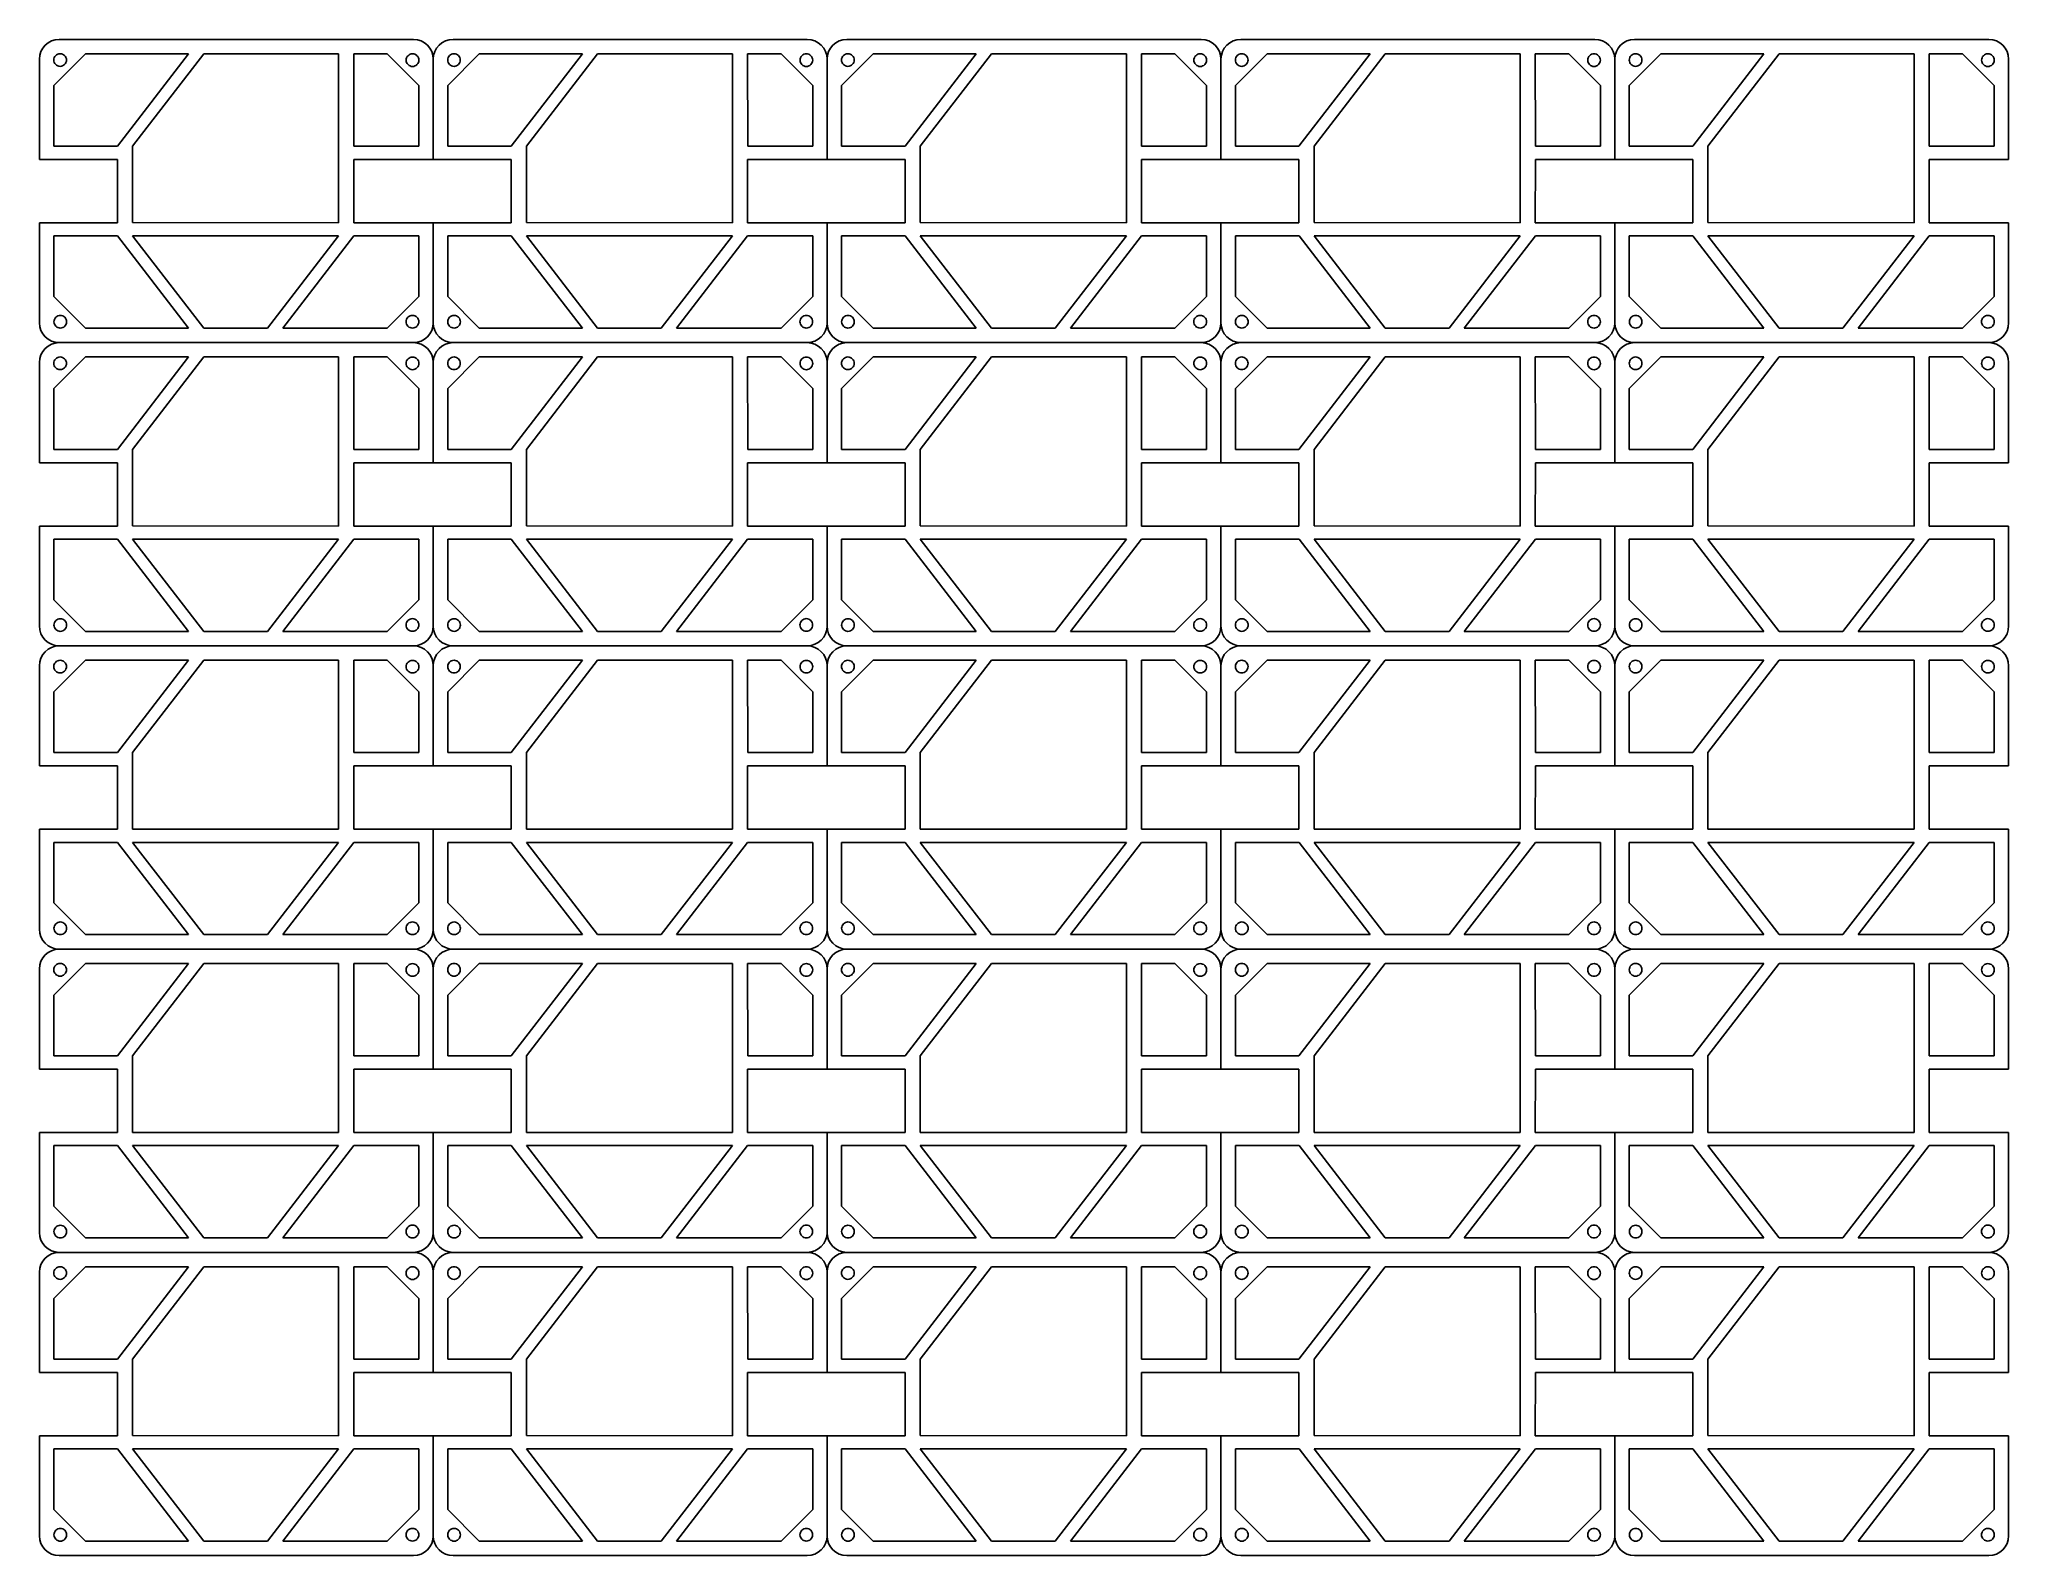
# Model space of a CAD drawing. Extents: x 0 to 498, y 0 to 383.
import ezdxf

# ---------------------------------------------------------------- set-up
doc = ezdxf.new("R2010")
doc.units = 0
doc.layers.get('0').update_dxf_attribs({"true_color": 0xffffff})

msp = doc.modelspace()

# ---------------------------------------------------------------- linework, layer by layer
at = {"color": 1, "true_color": 0xff0000}
for p, q in [((94.53, 383.5), (5.03, 383.5)), ((5.03, 383.5), (5.03, 383.5)), ((194.09, 383.5), (104.58, 383.5)), ((104.58, 383.5), (104.58, 383.5)), ((293.65, 383.5), (204.14, 383.5)), ((204.14, 383.5), (204.14, 383.5)), ((393.21, 383.5), (303.7, 383.5)), ((303.7, 383.5), (303.7, 383.5)), ((492.77, 383.5), (403.26, 383.5)), ((403.26, 383.5), (403.26, 383.5)), ((0, 378.46), (0, 360.44)), ((3.65, 371.87), (11.65, 379.87)), ((11.65, 379.87), (37.72, 379.87)), ((37.72, 379.87), (19.72, 356.49)), ((23.55, 356.49), (41.55, 379.87)), ((41.55, 379.87), (75.65, 379.87)), ((75.65, 379.87), (75.65, 337.11)), ((79.49, 356.49), (79.48, 379.87)), ((79.48, 379.87), (87.94, 379.87)), ((87.94, 379.87), (95.94, 371.87)), ((99.56, 378.46), (99.56, 360.44)), ((103.21, 371.87), (111.21, 379.87)), ((111.21, 379.87), (137.28, 379.87)), ((137.28, 379.87), (119.28, 356.49)), ((123.11, 356.49), (141.11, 379.87)), ((141.11, 379.87), (175.21, 379.87)), ((175.21, 379.87), (175.21, 337.11)), ((179.05, 356.49), (179.04, 379.87)), ((179.04, 379.87), (187.5, 379.87)), ((187.5, 379.87), (195.5, 371.87)), ((199.12, 378.46), (199.12, 360.44)), ((202.77, 371.87), (210.77, 379.87)), ((210.77, 379.87), (236.84, 379.87)), ((236.84, 379.87), (218.84, 356.49)), ((222.67, 356.49), (240.67, 379.87)), ((240.67, 379.87), (274.77, 379.87)), ((274.77, 379.87), (274.77, 337.11)), ((278.61, 356.49), (278.59, 379.87)), ((278.59, 379.87), (287.06, 379.87)), ((287.06, 379.87), (295.06, 371.87)), ((298.68, 378.46), (298.68, 360.44)), ((302.33, 371.87), (310.33, 379.87)), ((310.33, 379.87), (336.4, 379.87)), ((336.4, 379.87), (318.39, 356.49)), ((322.22, 356.49), (340.23, 379.87)), ((340.23, 379.87), (374.33, 379.87)), ((374.33, 379.87), (374.33, 337.11)), ((378.17, 356.49), (378.15, 379.87)), ((378.15, 379.87), (386.62, 379.87)), ((386.62, 379.87), (394.62, 371.87)), ((398.24, 378.46), (398.24, 360.44)), ((401.89, 371.87), (409.89, 379.87)), ((409.89, 379.87), (435.96, 379.87)), ((435.96, 379.87), (417.95, 356.49)), ((421.78, 356.49), (439.79, 379.87)), ((439.79, 379.87), (473.89, 379.87)), ((473.89, 379.87), (473.89, 337.11)), ((477.72, 356.49), (477.71, 379.87)), ((477.71, 379.87), (486.18, 379.87)), ((486.18, 379.87), (494.18, 371.87)), ((6.85, 378.27), (6.85, 378.27)), ((95.92, 378.24), (95.92, 378.24)), ((106.41, 378.27), (106.41, 378.27)), ((195.48, 378.24), (195.48, 378.24)), ((205.97, 378.27), (205.97, 378.27)), ((295.04, 378.24), (295.04, 378.24)), ((305.53, 378.27), (305.53, 378.27)), ((394.6, 378.24), (394.6, 378.24)), ((405.09, 378.27), (405.09, 378.27)), ((494.16, 378.24), (494.16, 378.24)), ((3.65, 360.26), (3.65, 371.87)), ((95.94, 371.87), (95.94, 356.49)), ((103.21, 360.26), (103.21, 371.87)), ((195.5, 371.87), (195.5, 356.49)), ((202.77, 360.26), (202.77, 371.87)), ((295.06, 371.87), (295.06, 356.49)), ((302.33, 360.26), (302.33, 371.87)), ((394.62, 371.87), (394.62, 356.49)), ((401.89, 360.26), (401.89, 371.87)), ((494.18, 371.87), (494.18, 356.49)), ((0, 360.44), (0, 353.12)), ((3.65, 356.49), (3.65, 360.26)), ((99.56, 360.44), (99.56, 353.12)), ((103.21, 356.49), (103.21, 360.26)), ((199.12, 360.44), (199.12, 353.12)), ((202.77, 356.49), (202.77, 360.26)), ((298.68, 360.44), (298.68, 353.12)), ((302.33, 356.49), (302.33, 360.26)), ((398.24, 360.44), (398.24, 353.12)), ((401.89, 356.49), (401.89, 360.26)), ((6.94, 356.49), (3.65, 356.49)), ((19.72, 356.49), (6.94, 356.49)), ((23.55, 337.15), (23.55, 356.49)), ((95.94, 356.49), (79.49, 356.49)), ((106.5, 356.49), (103.21, 356.49)), ((119.28, 356.49), (106.5, 356.49)), ((123.11, 337.15), (123.11, 356.49)), ((195.5, 356.49), (179.05, 356.49)), ((206.06, 356.49), (202.77, 356.49)), ((218.84, 356.49), (206.06, 356.49)), ((222.67, 337.15), (222.67, 356.49)), ((295.06, 356.49), (278.61, 356.49)), ((305.62, 356.49), (302.33, 356.49)), ((318.39, 356.49), (305.62, 356.49)), ((322.22, 337.15), (322.22, 356.49)), ((394.62, 356.49), (378.17, 356.49)), ((405.18, 356.49), (401.89, 356.49)), ((417.95, 356.49), (405.18, 356.49)), ((421.78, 337.15), (421.78, 356.49)), ((494.18, 356.49), (477.72, 356.49)), ((0, 353.12), (19.72, 353.12)), ((19.72, 353.12), (19.72, 337.11)), ((79.48, 337.11), (79.48, 353.12)), ((79.48, 353.12), (99.56, 353.12)), ((99.56, 353.12), (119.28, 353.12)), ((119.28, 353.12), (119.28, 337.11)), ((179.04, 337.11), (179.04, 353.12)), ((179.04, 353.12), (199.11, 353.12)), ((199.12, 353.12), (218.84, 353.12)), ((218.84, 353.12), (218.84, 337.11)), ((278.59, 337.11), (278.6, 353.12)), ((278.6, 353.12), (298.67, 353.12)), ((298.68, 353.12), (318.4, 353.12)), ((318.4, 353.12), (318.39, 337.11)), ((378.15, 337.11), (378.16, 353.12)), ((378.16, 353.12), (398.23, 353.12)), ((398.24, 353.12), (417.96, 353.12)), ((417.96, 353.12), (417.95, 337.11)), ((477.71, 337.11), (477.72, 353.12)), ((477.72, 353.12), (497.79, 353.12)), ((19.72, 337.11), (0, 337.11)), ((0, 337.11), (0, 311.83)), ((3.65, 318.47), (3.65, 333.8)), ((3.65, 333.8), (19.74, 333.8)), ((19.74, 333.8), (37.72, 310.47)), ((75.65, 337.11), (23.55, 337.15)), ((41.55, 310.47), (23.55, 333.8)), ((23.55, 333.8), (75.65, 333.8)), ((75.65, 333.8), (57.66, 310.47)), ((61.5, 310.47), (79.48, 333.8)), ((99.56, 337.11), (79.48, 337.11)), ((79.48, 333.8), (95.94, 333.8)), ((95.94, 333.8), (95.94, 318.47)), ((119.28, 337.11), (99.56, 337.11)), ((103.21, 318.47), (103.21, 333.8)), ((103.21, 333.8), (119.3, 333.8)), ((119.3, 333.8), (137.28, 310.47)), ((175.21, 337.11), (123.11, 337.15)), ((141.11, 310.47), (123.11, 333.8)), ((123.11, 333.8), (175.21, 333.8)), ((175.21, 333.8), (157.22, 310.47)), ((161.06, 310.47), (179.04, 333.8)), ((199.12, 337.11), (179.04, 337.11)), ((179.04, 333.8), (195.5, 333.8)), ((195.5, 333.8), (195.5, 318.47)), ((218.84, 337.11), (199.12, 337.11)), ((202.77, 318.47), (202.77, 333.8)), ((202.77, 333.8), (218.86, 333.8)), ((218.86, 333.8), (236.84, 310.47)), ((274.77, 337.11), (222.67, 337.15)), ((240.67, 310.47), (222.67, 333.8)), ((222.67, 333.8), (274.77, 333.8)), ((274.77, 333.8), (256.78, 310.47)), ((260.62, 310.47), (278.6, 333.8)), ((298.68, 337.11), (278.59, 337.11)), ((278.6, 333.8), (295.06, 333.8)), ((295.06, 333.8), (295.06, 318.47)), ((318.39, 337.11), (298.68, 337.11)), ((302.33, 318.47), (302.33, 333.8)), ((302.33, 333.8), (318.42, 333.8)), ((318.42, 333.8), (336.4, 310.47)), ((374.33, 337.11), (322.22, 337.15)), ((340.23, 310.47), (322.22, 333.8)), ((322.22, 333.8), (374.33, 333.8)), ((374.33, 333.8), (356.34, 310.47)), ((360.18, 310.47), (378.16, 333.8)), ((398.24, 337.11), (378.15, 337.11)), ((378.16, 333.8), (394.62, 333.8)), ((394.62, 333.8), (394.62, 318.47)), ((417.95, 337.11), (398.24, 337.11)), ((401.89, 318.47), (401.89, 333.8)), ((401.89, 333.8), (417.98, 333.8)), ((417.98, 333.8), (435.96, 310.47)), ((473.89, 337.11), (421.78, 337.15)), ((439.79, 310.47), (421.78, 333.8)), ((421.78, 333.8), (473.89, 333.8)), ((473.89, 333.8), (455.9, 310.47)), ((459.74, 310.47), (477.72, 333.8)), ((497.8, 337.11), (477.71, 337.11)), ((477.72, 333.8), (494.18, 333.8)), ((494.18, 333.8), (494.18, 318.47)), ((11.65, 310.47), (3.65, 318.47)), ((95.94, 318.47), (87.94, 310.47)), ((111.21, 310.47), (103.21, 318.47)), ((195.5, 318.47), (187.5, 310.47)), ((210.77, 310.47), (202.77, 318.47)), ((295.06, 318.47), (287.06, 310.47)), ((310.33, 310.47), (302.33, 318.47)), ((394.62, 318.47), (386.62, 310.47)), ((409.89, 310.47), (401.89, 318.47)), ((494.18, 318.47), (486.18, 310.47)), ((6.89, 312.07), (6.89, 312.07)), ((37.72, 310.47), (11.65, 310.47)), ((57.66, 310.47), (41.55, 310.47)), ((87.94, 310.47), (61.5, 310.47)), ((95.91, 312.08), (95.91, 312.08)), ((106.44, 312.07), (106.44, 312.07)), ((137.28, 310.47), (111.21, 310.47)), ((157.22, 310.47), (141.11, 310.47)), ((187.5, 310.47), (161.06, 310.47)), ((195.47, 312.08), (195.47, 312.08)), ((206, 312.07), (206, 312.07)), ((236.84, 310.47), (210.77, 310.47)), ((256.78, 310.47), (240.67, 310.47)), ((287.06, 310.47), (260.62, 310.47)), ((295.03, 312.08), (295.03, 312.08)), ((305.56, 312.07), (305.56, 312.07)), ((336.4, 310.47), (310.33, 310.47)), ((356.34, 310.47), (340.23, 310.47)), ((386.62, 310.47), (360.18, 310.47)), ((394.59, 312.08), (394.59, 312.08)), ((405.12, 312.07), (405.12, 312.07)), ((435.96, 310.47), (409.89, 310.47)), ((455.9, 310.47), (439.79, 310.47)), ((486.18, 310.47), (459.74, 310.47)), ((494.15, 312.08), (494.15, 312.08)), ((94.53, 306.8), (5.03, 306.8)), ((5.03, 306.8), (5.03, 306.8)), ((104.58, 306.8), (194.09, 306.8)), ((104.58, 306.8), (104.58, 306.8)), ((293.65, 306.8), (204.14, 306.8)), ((204.14, 306.8), (204.14, 306.8)), ((393.21, 306.8), (303.7, 306.8)), ((303.7, 306.8), (303.7, 306.8)), ((492.77, 306.8), (403.26, 306.8)), ((403.26, 306.8), (403.26, 306.8)), ((0, 301.76), (0, 283.74)), ((3.65, 295.17), (11.65, 303.17)), ((6.85, 301.57), (6.85, 301.57)), ((11.65, 303.17), (37.72, 303.17)), ((37.72, 303.17), (19.72, 279.8)), ((23.55, 279.8), (41.55, 303.17)), ((41.55, 303.17), (75.65, 303.17)), ((75.65, 303.17), (75.65, 260.41)), ((79.49, 279.8), (79.48, 303.17)), ((79.48, 303.17), (87.94, 303.17)), ((87.94, 303.17), (95.94, 295.17)), ((95.92, 301.54), (95.92, 301.54)), ((99.56, 301.76), (99.56, 283.74)), ((103.21, 295.17), (111.21, 303.17)), ((106.41, 301.57), (106.41, 301.57)), ((111.21, 303.17), (137.28, 303.17)), ((137.28, 303.17), (119.28, 279.8)), ((123.11, 279.8), (141.11, 303.17)), ((141.11, 303.17), (175.21, 303.17)), ((175.21, 303.17), (175.21, 260.41)), ((179.05, 279.8), (179.04, 303.17)), ((179.04, 303.17), (187.5, 303.17)), ((187.5, 303.17), (195.5, 295.17)), ((195.48, 301.54), (195.48, 301.54)), ((199.12, 301.76), (199.12, 283.74)), ((202.77, 295.17), (210.77, 303.17)), ((205.97, 301.57), (205.97, 301.57)), ((210.77, 303.17), (236.84, 303.17)), ((236.84, 303.17), (218.84, 279.8)), ((222.67, 279.8), (240.67, 303.17)), ((240.67, 303.17), (274.77, 303.17)), ((274.77, 303.17), (274.77, 260.41)), ((278.61, 279.8), (278.59, 303.17)), ((278.59, 303.17), (287.06, 303.17)), ((287.06, 303.17), (295.06, 295.17)), ((295.04, 301.54), (295.04, 301.54)), ((298.68, 301.76), (298.68, 283.74)), ((302.33, 295.17), (310.33, 303.17)), ((305.53, 301.57), (305.53, 301.57)), ((310.33, 303.17), (336.4, 303.17)), ((336.4, 303.17), (318.39, 279.8)), ((322.22, 279.8), (340.23, 303.17)), ((340.23, 303.17), (374.33, 303.17)), ((374.33, 303.17), (374.33, 260.41)), ((378.17, 279.8), (378.15, 303.17)), ((378.15, 303.17), (386.62, 303.17)), ((386.62, 303.17), (394.62, 295.17)), ((394.6, 301.54), (394.6, 301.54)), ((398.24, 301.76), (398.24, 283.74)), ((401.89, 295.17), (409.89, 303.17)), ((405.09, 301.57), (405.09, 301.57)), ((409.89, 303.17), (435.96, 303.17)), ((435.96, 303.17), (417.95, 279.8)), ((421.78, 279.8), (439.79, 303.17)), ((439.79, 303.17), (473.89, 303.17)), ((473.89, 303.17), (473.89, 260.41)), ((477.72, 279.8), (477.71, 303.17)), ((477.71, 303.17), (486.18, 303.17)), ((486.18, 303.17), (494.18, 295.17)), ((494.16, 301.54), (494.16, 301.54)), ((3.65, 283.56), (3.65, 295.17)), ((95.94, 295.17), (95.94, 279.8)), ((103.21, 283.56), (103.21, 295.17)), ((195.5, 295.17), (195.5, 279.8)), ((202.77, 283.56), (202.77, 295.17)), ((295.06, 295.17), (295.06, 279.8)), ((302.33, 283.56), (302.33, 295.17)), ((394.62, 295.17), (394.62, 279.8)), ((401.89, 283.56), (401.89, 295.17)), ((494.18, 295.17), (494.18, 279.8)), ((0, 283.74), (0, 276.42)), ((3.65, 279.8), (3.65, 283.56)), ((6.94, 279.8), (3.65, 279.8)), ((19.72, 279.8), (6.94, 279.8)), ((23.55, 260.45), (23.55, 279.8)), ((95.94, 279.8), (79.49, 279.8)), ((99.56, 283.74), (99.56, 276.42)), ((103.21, 279.8), (103.21, 283.56)), ((106.5, 279.8), (103.21, 279.8)), ((119.28, 279.8), (106.5, 279.8)), ((123.11, 260.45), (123.11, 279.8)), ((195.5, 279.8), (179.05, 279.8)), ((199.12, 283.74), (199.12, 276.42)), ((202.77, 279.8), (202.77, 283.56)), ((206.06, 279.8), (202.77, 279.8)), ((218.84, 279.8), (206.06, 279.8)), ((222.67, 260.45), (222.67, 279.8)), ((295.06, 279.8), (278.61, 279.8)), ((298.68, 283.74), (298.68, 276.42)), ((302.33, 279.8), (302.33, 283.56)), ((305.62, 279.8), (302.33, 279.8)), ((318.39, 279.8), (305.62, 279.8)), ((322.22, 260.45), (322.22, 279.8)), ((394.62, 279.8), (378.17, 279.8)), ((398.24, 283.74), (398.24, 276.42)), ((401.89, 279.8), (401.89, 283.56)), ((405.18, 279.8), (401.89, 279.8)), ((417.95, 279.8), (405.18, 279.8)), ((421.78, 260.45), (421.78, 279.8)), ((494.18, 279.8), (477.72, 279.8)), ((0, 276.42), (19.72, 276.42)), ((19.72, 276.42), (19.72, 260.41)), ((79.48, 260.41), (79.48, 276.42)), ((79.48, 276.42), (99.56, 276.42)), ((99.56, 276.42), (119.28, 276.42)), ((119.28, 276.42), (119.28, 260.41)), ((179.04, 260.41), (179.04, 276.42)), ((179.04, 276.42), (199.11, 276.42)), ((199.12, 276.42), (218.84, 276.42)), ((218.84, 276.42), (218.84, 260.41)), ((278.59, 260.41), (278.6, 276.42)), ((278.6, 276.42), (298.67, 276.42)), ((298.68, 276.42), (318.4, 276.42)), ((318.4, 276.42), (318.39, 260.41)), ((378.15, 260.41), (378.16, 276.42)), ((378.16, 276.42), (398.23, 276.42)), ((398.24, 276.42), (417.96, 276.42)), ((417.96, 276.42), (417.95, 260.41)), ((477.71, 260.41), (477.72, 276.42)), ((477.72, 276.42), (497.79, 276.42)), ((19.72, 260.41), (0, 260.41)), ((0, 260.41), (0, 235.13)), ((75.65, 260.41), (23.55, 260.45)), ((99.56, 260.41), (79.48, 260.41)), ((119.28, 260.41), (99.56, 260.41)), ((175.21, 260.41), (123.11, 260.45)), ((199.12, 260.41), (179.04, 260.41)), ((218.84, 260.41), (199.12, 260.41)), ((274.77, 260.41), (222.67, 260.45)), ((298.68, 260.41), (278.59, 260.41)), ((318.39, 260.41), (298.68, 260.41)), ((374.33, 260.41), (322.22, 260.45)), ((398.24, 260.41), (378.15, 260.41)), ((417.95, 260.41), (398.24, 260.41)), ((473.89, 260.41), (421.78, 260.45)), ((497.8, 260.41), (477.71, 260.41)), ((3.65, 241.77), (3.65, 257.1)), ((3.65, 257.1), (19.74, 257.1)), ((19.74, 257.1), (37.72, 233.77)), ((41.55, 233.77), (23.55, 257.1)), ((23.55, 257.1), (75.65, 257.1)), ((75.65, 257.1), (57.66, 233.77)), ((61.5, 233.77), (79.48, 257.1)), ((79.48, 257.1), (95.94, 257.1)), ((95.94, 257.1), (95.94, 241.77)), ((103.21, 241.77), (103.21, 257.1)), ((103.21, 257.1), (119.3, 257.1)), ((119.3, 257.1), (137.28, 233.77)), ((141.11, 233.77), (123.11, 257.1)), ((123.11, 257.1), (175.21, 257.1)), ((175.21, 257.1), (157.22, 233.77)), ((161.06, 233.77), (179.04, 257.1)), ((179.04, 257.1), (195.5, 257.1)), ((195.5, 257.1), (195.5, 241.77)), ((202.77, 241.77), (202.77, 257.1)), ((202.77, 257.1), (218.86, 257.1)), ((218.86, 257.1), (236.84, 233.77)), ((240.67, 233.77), (222.67, 257.1)), ((222.67, 257.1), (274.77, 257.1)), ((274.77, 257.1), (256.78, 233.77)), ((260.62, 233.77), (278.6, 257.1)), ((278.6, 257.1), (295.06, 257.1)), ((295.06, 257.1), (295.06, 241.77)), ((302.33, 241.77), (302.33, 257.1)), ((302.33, 257.1), (318.42, 257.1)), ((318.42, 257.1), (336.4, 233.77)), ((340.23, 233.77), (322.22, 257.1)), ((322.22, 257.1), (374.33, 257.1)), ((374.33, 257.1), (356.34, 233.77)), ((360.18, 233.77), (378.16, 257.1)), ((378.16, 257.1), (394.62, 257.1)), ((394.62, 257.1), (394.62, 241.77)), ((401.89, 241.77), (401.89, 257.1)), ((401.89, 257.1), (417.98, 257.1)), ((417.98, 257.1), (435.96, 233.77)), ((439.79, 233.77), (421.78, 257.1)), ((421.78, 257.1), (473.89, 257.1)), ((473.89, 257.1), (455.9, 233.77)), ((459.74, 233.77), (477.72, 257.1)), ((477.72, 257.1), (494.18, 257.1)), ((494.18, 257.1), (494.18, 241.77)), ((11.65, 233.77), (3.65, 241.77)), ((95.94, 241.77), (87.94, 233.77)), ((111.21, 233.77), (103.21, 241.77)), ((195.5, 241.77), (187.5, 233.77)), ((210.77, 233.77), (202.77, 241.77)), ((295.06, 241.77), (287.06, 233.77)), ((310.33, 233.77), (302.33, 241.77)), ((394.62, 241.77), (386.62, 233.77)), ((409.89, 233.77), (401.89, 241.77)), ((494.18, 241.77), (486.18, 233.77)), ((6.89, 235.37), (6.89, 235.37)), ((95.91, 235.38), (95.91, 235.38)), ((106.44, 235.37), (106.44, 235.37)), ((195.47, 235.38), (195.47, 235.38)), ((206, 235.37), (206, 235.37)), ((295.03, 235.38), (295.03, 235.38)), ((305.56, 235.37), (305.56, 235.37)), ((394.59, 235.38), (394.59, 235.38)), ((405.12, 235.37), (405.12, 235.37)), ((494.15, 235.38), (494.15, 235.38)), ((94.53, 230.1), (5.03, 230.1)), ((5.03, 230.1), (5.03, 230.1)), ((37.72, 233.77), (11.65, 233.77)), ((57.66, 233.77), (41.55, 233.77)), ((87.94, 233.77), (61.5, 233.77)), ((104.58, 230.1), (194.09, 230.1)), ((104.58, 230.1), (104.58, 230.1)), ((137.28, 233.77), (111.21, 233.77)), ((157.22, 233.77), (141.11, 233.77)), ((187.5, 233.77), (161.06, 233.77)), ((293.65, 230.1), (204.14, 230.1)), ((204.14, 230.1), (204.14, 230.1)), ((236.84, 233.77), (210.77, 233.77)), ((256.78, 233.77), (240.67, 233.77)), ((287.06, 233.77), (260.62, 233.77)), ((393.21, 230.1), (303.7, 230.1)), ((303.7, 230.1), (303.7, 230.1)), ((336.4, 233.77), (310.33, 233.77)), ((356.34, 233.77), (340.23, 233.77)), ((386.62, 233.77), (360.18, 233.77)), ((492.77, 230.1), (403.26, 230.1)), ((403.26, 230.1), (403.26, 230.1)), ((435.96, 233.77), (409.89, 233.77)), ((455.9, 233.77), (439.79, 233.77)), ((486.18, 233.77), (459.74, 233.77)), ((0, 225.07), (0, 207.04)), ((3.65, 218.47), (11.65, 226.47)), ((6.85, 224.87), (6.85, 224.87)), ((11.65, 226.47), (37.72, 226.47)), ((37.72, 226.47), (19.72, 203.1)), ((23.55, 203.1), (41.55, 226.47)), ((41.55, 226.47), (75.65, 226.47)), ((75.65, 226.47), (75.65, 183.71)), ((79.49, 203.1), (79.48, 226.47)), ((79.48, 226.47), (87.94, 226.47)), ((87.94, 226.47), (95.94, 218.47)), ((95.92, 224.84), (95.92, 224.84)), ((99.56, 225.07), (99.56, 207.04)), ((103.21, 218.47), (111.21, 226.47)), ((106.41, 224.87), (106.41, 224.87)), ((111.21, 226.47), (137.28, 226.47)), ((137.28, 226.47), (119.28, 203.1)), ((123.11, 203.1), (141.11, 226.47)), ((141.11, 226.47), (175.21, 226.47)), ((175.21, 226.47), (175.21, 183.71)), ((179.05, 203.1), (179.04, 226.47)), ((179.04, 226.47), (187.5, 226.47)), ((187.5, 226.47), (195.5, 218.47)), ((195.48, 224.84), (195.48, 224.84)), ((199.12, 225.07), (199.12, 207.04)), ((202.77, 218.47), (210.77, 226.47)), ((205.97, 224.87), (205.97, 224.87)), ((210.77, 226.47), (236.84, 226.47)), ((236.84, 226.47), (218.84, 203.1)), ((222.67, 203.1), (240.67, 226.47)), ((240.67, 226.47), (274.77, 226.47)), ((274.77, 226.47), (274.77, 183.71)), ((278.61, 203.1), (278.59, 226.47)), ((278.59, 226.47), (287.06, 226.47)), ((287.06, 226.47), (295.06, 218.47)), ((295.04, 224.84), (295.04, 224.84)), ((298.68, 225.07), (298.68, 207.04)), ((302.33, 218.47), (310.33, 226.47)), ((305.53, 224.87), (305.53, 224.87)), ((310.33, 226.47), (336.4, 226.47)), ((336.4, 226.47), (318.39, 203.1)), ((322.22, 203.1), (340.23, 226.47)), ((340.23, 226.47), (374.33, 226.47)), ((374.33, 226.47), (374.33, 183.71)), ((378.17, 203.1), (378.15, 226.47)), ((378.15, 226.47), (386.62, 226.47)), ((386.62, 226.47), (394.62, 218.47)), ((394.6, 224.84), (394.6, 224.84)), ((398.24, 225.07), (398.24, 207.04)), ((401.89, 218.47), (409.89, 226.47)), ((405.09, 224.87), (405.09, 224.87)), ((409.89, 226.47), (435.96, 226.47)), ((435.96, 226.47), (417.95, 203.1)), ((421.78, 203.1), (439.79, 226.47)), ((439.79, 226.47), (473.89, 226.47)), ((473.89, 226.47), (473.89, 183.71)), ((477.72, 203.1), (477.71, 226.47)), ((477.71, 226.47), (486.18, 226.47)), ((486.18, 226.47), (494.18, 218.47)), ((494.16, 224.84), (494.16, 224.84)), ((3.65, 206.86), (3.65, 218.47)), ((95.94, 218.47), (95.94, 203.1)), ((103.21, 206.86), (103.21, 218.47)), ((195.5, 218.47), (195.5, 203.1)), ((202.77, 206.86), (202.77, 218.47)), ((295.06, 218.47), (295.06, 203.1)), ((302.33, 206.86), (302.33, 218.47)), ((394.62, 218.47), (394.62, 203.1)), ((401.89, 206.86), (401.89, 218.47)), ((494.18, 218.47), (494.18, 203.1)), ((0, 207.04), (0, 199.72)), ((3.65, 203.1), (3.65, 206.86)), ((99.56, 207.04), (99.56, 199.72)), ((103.21, 203.1), (103.21, 206.86)), ((199.12, 207.04), (199.12, 199.72)), ((202.77, 203.1), (202.77, 206.86)), ((298.68, 207.04), (298.68, 199.72)), ((302.33, 203.1), (302.33, 206.86)), ((398.24, 207.04), (398.24, 199.72)), ((401.89, 203.1), (401.89, 206.86)), ((0, 199.72), (19.72, 199.72)), ((6.94, 203.1), (3.65, 203.1)), ((19.72, 203.1), (6.94, 203.1)), ((19.72, 199.72), (19.72, 183.71)), ((23.55, 183.75), (23.55, 203.1)), ((79.48, 183.71), (79.48, 199.72)), ((79.48, 199.72), (99.56, 199.72)), ((95.94, 203.1), (79.49, 203.1)), ((99.56, 199.72), (119.28, 199.72)), ((106.5, 203.1), (103.21, 203.1)), ((119.28, 203.1), (106.5, 203.1)), ((119.28, 199.72), (119.28, 183.71)), ((123.11, 183.75), (123.11, 203.1)), ((179.04, 183.71), (179.04, 199.72)), ((179.04, 199.72), (199.11, 199.72)), ((195.5, 203.1), (179.05, 203.1)), ((199.12, 199.72), (218.84, 199.72)), ((206.06, 203.1), (202.77, 203.1)), ((218.84, 203.1), (206.06, 203.1)), ((218.84, 199.72), (218.84, 183.71)), ((222.67, 183.75), (222.67, 203.1)), ((278.59, 183.71), (278.6, 199.72)), ((278.6, 199.72), (298.67, 199.72)), ((295.06, 203.1), (278.61, 203.1)), ((298.68, 199.72), (318.4, 199.72)), ((305.62, 203.1), (302.33, 203.1)), ((318.39, 203.1), (305.62, 203.1)), ((318.4, 199.72), (318.39, 183.71)), ((322.22, 183.75), (322.22, 203.1)), ((378.15, 183.71), (378.16, 199.72)), ((378.16, 199.72), (398.23, 199.72)), ((394.62, 203.1), (378.17, 203.1)), ((398.24, 199.72), (417.96, 199.72)), ((405.18, 203.1), (401.89, 203.1)), ((417.95, 203.1), (405.18, 203.1)), ((417.96, 199.72), (417.95, 183.71)), ((421.78, 183.75), (421.78, 203.1)), ((477.71, 183.71), (477.72, 199.72)), ((494.18, 203.1), (477.72, 203.1)), ((477.72, 199.72), (497.79, 199.72)), ((19.72, 183.71), (0, 183.71)), ((0, 183.71), (0, 158.43)), ((3.65, 165.07), (3.65, 180.4)), ((3.65, 180.4), (19.74, 180.4)), ((19.74, 180.4), (37.72, 157.07)), ((75.65, 183.71), (23.55, 183.75)), ((41.55, 157.07), (23.55, 180.4)), ((23.55, 180.4), (75.65, 180.4)), ((75.65, 180.4), (57.66, 157.07)), ((61.5, 157.07), (79.48, 180.4)), ((99.56, 183.71), (79.48, 183.71)), ((79.48, 180.4), (95.94, 180.4)), ((95.94, 180.4), (95.94, 165.07)), ((119.28, 183.71), (99.56, 183.71)), ((103.21, 165.07), (103.21, 180.4)), ((103.21, 180.4), (119.3, 180.4)), ((119.3, 180.4), (137.28, 157.07)), ((175.21, 183.71), (123.11, 183.75)), ((141.11, 157.07), (123.11, 180.4)), ((123.11, 180.4), (175.21, 180.4)), ((175.21, 180.4), (157.22, 157.07)), ((161.06, 157.07), (179.04, 180.4)), ((199.12, 183.71), (179.04, 183.71)), ((179.04, 180.4), (195.5, 180.4)), ((195.5, 180.4), (195.5, 165.07)), ((218.84, 183.71), (199.12, 183.71)), ((202.77, 165.07), (202.77, 180.4)), ((202.77, 180.4), (218.86, 180.4)), ((218.86, 180.4), (236.84, 157.07)), ((274.77, 183.71), (222.67, 183.75)), ((240.67, 157.07), (222.67, 180.4)), ((222.67, 180.4), (274.77, 180.4)), ((274.77, 180.4), (256.78, 157.07)), ((260.62, 157.07), (278.6, 180.4)), ((298.68, 183.71), (278.59, 183.71)), ((278.6, 180.4), (295.06, 180.4)), ((295.06, 180.4), (295.06, 165.07)), ((318.39, 183.71), (298.68, 183.71)), ((302.33, 165.07), (302.33, 180.4)), ((302.33, 180.4), (318.42, 180.4)), ((318.42, 180.4), (336.4, 157.07)), ((374.33, 183.71), (322.22, 183.75)), ((340.23, 157.07), (322.22, 180.4)), ((322.22, 180.4), (374.33, 180.4)), ((374.33, 180.4), (356.34, 157.07)), ((360.18, 157.07), (378.16, 180.4)), ((398.24, 183.71), (378.15, 183.71)), ((378.16, 180.4), (394.62, 180.4)), ((394.62, 180.4), (394.62, 165.07)), ((417.95, 183.71), (398.24, 183.71)), ((401.89, 165.07), (401.89, 180.4)), ((401.89, 180.4), (417.98, 180.4)), ((417.98, 180.4), (435.96, 157.07)), ((473.89, 183.71), (421.78, 183.75)), ((439.79, 157.07), (421.78, 180.4)), ((421.78, 180.4), (473.89, 180.4)), ((473.89, 180.4), (455.9, 157.07)), ((459.74, 157.07), (477.72, 180.4)), ((497.8, 183.71), (477.71, 183.71)), ((477.72, 180.4), (494.18, 180.4)), ((494.18, 180.4), (494.18, 165.07)), ((11.65, 157.07), (3.65, 165.07)), ((95.94, 165.07), (87.94, 157.07)), ((111.21, 157.07), (103.21, 165.07)), ((195.5, 165.07), (187.5, 157.07)), ((210.77, 157.07), (202.77, 165.07)), ((295.06, 165.07), (287.06, 157.07)), ((310.33, 157.07), (302.33, 165.07)), ((394.62, 165.07), (386.62, 157.07)), ((409.89, 157.07), (401.89, 165.07)), ((494.18, 165.07), (486.18, 157.07)), ((6.89, 158.67), (6.89, 158.67)), ((37.72, 157.07), (11.65, 157.07)), ((57.66, 157.07), (41.55, 157.07)), ((87.94, 157.07), (61.5, 157.07)), ((95.91, 158.68), (95.91, 158.68)), ((106.44, 158.67), (106.44, 158.67)), ((137.28, 157.07), (111.21, 157.07)), ((157.22, 157.07), (141.11, 157.07)), ((187.5, 157.07), (161.06, 157.07)), ((195.47, 158.68), (195.47, 158.68)), ((206, 158.67), (206, 158.67)), ((236.84, 157.07), (210.77, 157.07)), ((256.78, 157.07), (240.67, 157.07)), ((287.06, 157.07), (260.62, 157.07)), ((295.03, 158.68), (295.03, 158.68)), ((305.56, 158.67), (305.56, 158.67)), ((336.4, 157.07), (310.33, 157.07)), ((356.34, 157.07), (340.23, 157.07)), ((386.62, 157.07), (360.18, 157.07)), ((394.59, 158.68), (394.59, 158.68)), ((405.12, 158.67), (405.12, 158.67)), ((435.96, 157.07), (409.89, 157.07)), ((455.9, 157.07), (439.79, 157.07)), ((486.18, 157.07), (459.74, 157.07)), ((494.15, 158.68), (494.15, 158.68)), ((3.65, 141.77), (11.65, 149.77)), ((94.53, 153.4), (5.03, 153.4)), ((5.03, 153.4), (5.03, 153.4)), ((11.65, 149.77), (37.72, 149.77)), ((37.72, 149.77), (19.72, 126.4)), ((23.55, 126.4), (41.55, 149.77)), ((41.55, 149.77), (75.65, 149.77)), ((75.65, 149.77), (75.65, 107.01)), ((79.49, 126.4), (79.48, 149.77)), ((79.48, 149.77), (87.94, 149.77)), ((87.94, 149.77), (95.94, 141.77)), ((103.21, 141.77), (111.21, 149.77)), ((194.09, 153.4), (104.58, 153.4)), ((104.58, 153.4), (104.58, 153.4)), ((111.21, 149.77), (137.28, 149.77)), ((137.28, 149.77), (119.28, 126.4)), ((123.11, 126.4), (141.11, 149.77)), ((141.11, 149.77), (175.21, 149.77)), ((175.21, 149.77), (175.21, 107.01)), ((179.05, 126.4), (179.04, 149.77)), ((179.04, 149.77), (187.5, 149.77)), ((187.5, 149.77), (195.5, 141.77)), ((202.77, 141.77), (210.77, 149.77)), ((293.65, 153.4), (204.14, 153.4)), ((204.14, 153.4), (204.14, 153.4)), ((210.77, 149.77), (236.84, 149.77)), ((236.84, 149.77), (218.84, 126.4)), ((222.67, 126.4), (240.67, 149.77)), ((240.67, 149.77), (274.77, 149.77)), ((274.77, 149.77), (274.77, 107.01)), ((278.61, 126.4), (278.59, 149.77)), ((278.59, 149.77), (287.06, 149.77)), ((287.06, 149.77), (295.06, 141.77)), ((302.33, 141.77), (310.33, 149.77)), ((393.21, 153.4), (303.7, 153.4)), ((303.7, 153.4), (303.7, 153.4)), ((310.33, 149.77), (336.4, 149.77)), ((336.4, 149.77), (318.39, 126.4)), ((322.22, 126.4), (340.23, 149.77)), ((340.23, 149.77), (374.33, 149.77)), ((374.33, 149.77), (374.33, 107.01)), ((378.17, 126.4), (378.15, 149.77)), ((378.15, 149.77), (386.62, 149.77)), ((386.62, 149.77), (394.62, 141.77)), ((401.89, 141.77), (409.89, 149.77)), ((403.26, 153.4), (492.77, 153.4)), ((403.26, 153.4), (403.26, 153.4)), ((409.89, 149.77), (435.96, 149.77)), ((435.96, 149.77), (417.95, 126.4)), ((421.78, 126.4), (439.79, 149.77)), ((439.79, 149.77), (473.89, 149.77)), ((473.89, 149.77), (473.89, 107.01)), ((477.72, 126.4), (477.71, 149.77)), ((477.71, 149.77), (486.18, 149.77)), ((486.18, 149.77), (494.18, 141.77)), ((0, 148.37), (0, 130.34)), ((6.85, 148.17), (6.85, 148.17)), ((95.92, 148.15), (95.92, 148.15)), ((99.56, 148.37), (99.56, 130.34)), ((106.41, 148.17), (106.41, 148.17)), ((195.48, 148.15), (195.48, 148.15)), ((199.12, 148.37), (199.12, 130.34)), ((205.97, 148.17), (205.97, 148.17)), ((295.04, 148.15), (295.04, 148.15)), ((298.68, 148.37), (298.68, 130.34)), ((305.53, 148.17), (305.53, 148.17)), ((394.6, 148.15), (394.6, 148.15)), ((398.24, 148.37), (398.24, 130.34)), ((405.09, 148.17), (405.09, 148.17)), ((494.16, 148.15), (494.16, 148.15)), ((3.65, 130.16), (3.65, 141.77)), ((95.94, 141.77), (95.94, 126.4)), ((103.21, 130.16), (103.21, 141.77)), ((195.5, 141.77), (195.5, 126.4)), ((202.77, 130.16), (202.77, 141.77)), ((295.06, 141.77), (295.06, 126.4)), ((302.33, 130.16), (302.33, 141.77)), ((394.62, 141.77), (394.62, 126.4)), ((401.89, 130.16), (401.89, 141.77)), ((494.18, 141.77), (494.18, 126.4)), ((0, 130.34), (0, 123.02)), ((3.65, 126.4), (3.65, 130.16)), ((99.56, 130.34), (99.56, 123.02)), ((103.21, 126.4), (103.21, 130.16)), ((199.12, 130.34), (199.12, 123.02)), ((202.77, 126.4), (202.77, 130.16)), ((298.68, 130.34), (298.68, 123.02)), ((302.33, 126.4), (302.33, 130.16)), ((398.24, 130.34), (398.24, 123.02)), ((401.89, 126.4), (401.89, 130.16)), ((6.94, 126.4), (3.65, 126.4)), ((19.72, 126.4), (6.94, 126.4)), ((23.55, 107.05), (23.55, 126.4)), ((95.94, 126.4), (79.49, 126.4)), ((106.5, 126.4), (103.21, 126.4)), ((119.28, 126.4), (106.5, 126.4)), ((123.11, 107.05), (123.11, 126.4)), ((195.5, 126.4), (179.05, 126.4)), ((206.06, 126.4), (202.77, 126.4)), ((218.84, 126.4), (206.06, 126.4)), ((222.67, 107.05), (222.67, 126.4)), ((295.06, 126.4), (278.61, 126.4)), ((305.62, 126.4), (302.33, 126.4)), ((318.39, 126.4), (305.62, 126.4)), ((322.22, 107.05), (322.22, 126.4)), ((394.62, 126.4), (378.17, 126.4)), ((405.18, 126.4), (401.89, 126.4)), ((417.95, 126.4), (405.18, 126.4)), ((421.78, 107.05), (421.78, 126.4)), ((494.18, 126.4), (477.72, 126.4)), ((0, 123.02), (19.72, 123.02)), ((19.72, 123.02), (19.72, 107.01)), ((79.48, 107.01), (79.48, 123.02)), ((79.48, 123.02), (99.56, 123.02)), ((99.56, 123.02), (119.28, 123.02)), ((119.28, 123.02), (119.28, 107.01)), ((179.04, 107.01), (179.04, 123.02)), ((179.04, 123.02), (199.11, 123.02)), ((199.12, 123.02), (218.84, 123.02)), ((218.84, 123.02), (218.84, 107.01)), ((278.59, 107.01), (278.6, 123.02)), ((278.6, 123.02), (298.67, 123.02)), ((298.68, 123.02), (318.4, 123.02)), ((318.4, 123.02), (318.39, 107.01)), ((378.15, 107.01), (378.16, 123.02)), ((378.16, 123.02), (398.23, 123.02)), ((398.24, 123.02), (417.96, 123.02)), ((417.96, 123.02), (417.95, 107.01)), ((477.71, 107.01), (477.72, 123.02)), ((477.72, 123.02), (497.79, 123.02)), ((19.72, 107.01), (0, 107.01)), ((0, 107.01), (0, 81.73)), ((75.65, 107.01), (23.55, 107.05)), ((99.56, 107.01), (79.48, 107.01)), ((119.28, 107.01), (99.56, 107.01)), ((175.21, 107.01), (123.11, 107.05)), ((199.12, 107.01), (179.04, 107.01)), ((218.84, 107.01), (199.12, 107.01)), ((274.77, 107.01), (222.67, 107.05)), ((298.68, 107.01), (278.59, 107.01)), ((318.39, 107.01), (298.68, 107.01)), ((374.33, 107.01), (322.22, 107.05)), ((398.24, 107.01), (378.15, 107.01)), ((417.95, 107.01), (398.24, 107.01)), ((473.89, 107.01), (421.78, 107.05)), ((497.8, 107.01), (477.71, 107.01)), ((3.65, 88.37), (3.65, 103.7)), ((3.65, 103.7), (19.74, 103.7)), ((19.74, 103.7), (37.72, 80.37)), ((41.55, 80.37), (23.55, 103.7)), ((23.55, 103.7), (75.65, 103.7)), ((75.65, 103.7), (57.66, 80.37)), ((61.5, 80.37), (79.48, 103.7)), ((79.48, 103.7), (95.94, 103.7)), ((95.94, 103.7), (95.94, 88.37)), ((103.21, 88.37), (103.21, 103.7)), ((103.21, 103.7), (119.3, 103.7)), ((119.3, 103.7), (137.28, 80.37)), ((141.11, 80.37), (123.11, 103.7)), ((123.11, 103.7), (175.21, 103.7)), ((175.21, 103.7), (157.22, 80.37)), ((161.06, 80.37), (179.04, 103.7)), ((179.04, 103.7), (195.5, 103.7)), ((195.5, 103.7), (195.5, 88.37)), ((202.77, 88.37), (202.77, 103.7)), ((202.77, 103.7), (218.86, 103.7)), ((218.86, 103.7), (236.84, 80.37)), ((240.67, 80.37), (222.67, 103.7)), ((222.67, 103.7), (274.77, 103.7)), ((274.77, 103.7), (256.78, 80.37)), ((260.62, 80.37), (278.6, 103.7)), ((278.6, 103.7), (295.06, 103.7)), ((295.06, 103.7), (295.06, 88.37)), ((302.33, 88.37), (302.33, 103.7)), ((302.33, 103.7), (318.42, 103.7)), ((318.42, 103.7), (336.4, 80.37)), ((340.23, 80.37), (322.22, 103.7)), ((322.22, 103.7), (374.33, 103.7)), ((374.33, 103.7), (356.34, 80.37)), ((360.18, 80.37), (378.16, 103.7)), ((378.16, 103.7), (394.62, 103.7)), ((394.62, 103.7), (394.62, 88.37)), ((401.89, 88.37), (401.89, 103.7)), ((401.89, 103.7), (417.98, 103.7)), ((417.98, 103.7), (435.96, 80.37)), ((439.79, 80.37), (421.78, 103.7)), ((421.78, 103.7), (473.89, 103.7)), ((473.89, 103.7), (455.9, 80.37)), ((459.74, 80.37), (477.72, 103.7)), ((477.72, 103.7), (494.18, 103.7)), ((494.18, 103.7), (494.18, 88.37)), ((11.65, 80.37), (3.65, 88.37)), ((95.94, 88.37), (87.94, 80.37)), ((111.21, 80.37), (103.21, 88.37)), ((195.5, 88.37), (187.5, 80.37)), ((210.77, 80.37), (202.77, 88.37)), ((295.06, 88.37), (287.06, 80.37)), ((310.33, 80.37), (302.33, 88.37)), ((394.62, 88.37), (386.62, 80.37)), ((409.89, 80.37), (401.89, 88.37)), ((494.18, 88.37), (486.18, 80.37)), ((6.89, 81.97), (6.89, 81.97)), ((37.72, 80.37), (11.65, 80.37)), ((57.66, 80.37), (41.55, 80.37)), ((87.94, 80.37), (61.5, 80.37)), ((95.91, 81.98), (95.91, 81.98)), ((106.44, 81.97), (106.44, 81.97)), ((137.28, 80.37), (111.21, 80.37)), ((157.22, 80.37), (141.11, 80.37)), ((187.5, 80.37), (161.06, 80.37)), ((195.47, 81.98), (195.47, 81.98)), ((206, 81.97), (206, 81.97)), ((236.84, 80.37), (210.77, 80.37)), ((256.78, 80.37), (240.67, 80.37)), ((287.06, 80.37), (260.62, 80.37)), ((295.03, 81.98), (295.03, 81.98)), ((305.56, 81.97), (305.56, 81.97)), ((336.4, 80.37), (310.33, 80.37)), ((356.34, 80.37), (340.23, 80.37)), ((386.62, 80.37), (360.18, 80.37)), ((394.59, 81.98), (394.59, 81.98)), ((405.12, 81.97), (405.12, 81.97)), ((435.96, 80.37), (409.89, 80.37)), ((455.9, 80.37), (439.79, 80.37)), ((486.18, 80.37), (459.74, 80.37)), ((494.15, 81.98), (494.15, 81.98)), ((5.03, 76.7), (94.53, 76.7)), ((5.03, 76.7), (5.03, 76.7)), ((194.09, 76.7), (104.58, 76.7)), ((104.58, 76.7), (104.58, 76.7)), ((293.65, 76.7), (204.14, 76.7)), ((204.14, 76.7), (204.14, 76.7)), ((393.21, 76.7), (303.7, 76.7)), ((303.7, 76.7), (303.7, 76.7)), ((492.77, 76.7), (403.26, 76.7)), ((403.26, 76.7), (403.26, 76.7)), ((0, 71.67), (0, 53.64)), ((3.65, 65.07), (11.65, 73.07)), ((6.85, 71.47), (6.85, 71.47)), ((11.65, 73.07), (37.72, 73.07)), ((37.72, 73.07), (19.72, 49.7)), ((23.55, 49.7), (41.55, 73.07)), ((41.55, 73.07), (75.65, 73.07)), ((75.65, 73.07), (75.65, 30.32)), ((79.49, 49.7), (79.48, 73.07)), ((79.48, 73.07), (87.94, 73.07)), ((87.94, 73.07), (95.94, 65.07)), ((95.92, 71.45), (95.92, 71.45)), ((99.56, 71.67), (99.56, 53.64)), ((103.21, 65.07), (111.21, 73.07)), ((106.41, 71.47), (106.41, 71.47)), ((111.21, 73.07), (137.28, 73.07)), ((137.28, 73.07), (119.28, 49.7)), ((123.11, 49.7), (141.11, 73.07)), ((141.11, 73.07), (175.21, 73.07)), ((175.21, 73.07), (175.21, 30.32)), ((179.05, 49.7), (179.04, 73.07)), ((179.04, 73.07), (187.5, 73.07)), ((187.5, 73.07), (195.5, 65.07)), ((195.48, 71.45), (195.48, 71.45)), ((199.12, 71.67), (199.12, 53.64)), ((202.77, 65.07), (210.77, 73.07)), ((205.97, 71.47), (205.97, 71.47)), ((210.77, 73.07), (236.84, 73.07)), ((236.84, 73.07), (218.84, 49.7)), ((222.67, 49.7), (240.67, 73.07)), ((240.67, 73.07), (274.77, 73.07)), ((274.77, 73.07), (274.77, 30.32)), ((278.61, 49.7), (278.59, 73.07)), ((278.59, 73.07), (287.06, 73.07)), ((287.06, 73.07), (295.06, 65.07)), ((295.04, 71.45), (295.04, 71.45)), ((298.68, 71.67), (298.68, 53.64)), ((302.33, 65.07), (310.33, 73.07)), ((305.53, 71.47), (305.53, 71.47)), ((310.33, 73.07), (336.4, 73.07)), ((336.4, 73.07), (318.39, 49.7)), ((322.22, 49.7), (340.23, 73.07)), ((340.23, 73.07), (374.33, 73.07)), ((374.33, 73.07), (374.33, 30.32)), ((378.17, 49.7), (378.15, 73.07)), ((378.15, 73.07), (386.62, 73.07)), ((386.62, 73.07), (394.62, 65.07)), ((394.6, 71.45), (394.6, 71.45)), ((398.24, 71.67), (398.24, 53.64)), ((401.89, 65.07), (409.89, 73.07)), ((405.09, 71.47), (405.09, 71.47)), ((409.89, 73.07), (435.96, 73.07)), ((435.96, 73.07), (417.95, 49.7)), ((421.78, 49.7), (439.79, 73.07)), ((439.79, 73.07), (473.89, 73.07)), ((473.89, 73.07), (473.89, 30.32)), ((477.72, 49.7), (477.71, 73.07)), ((477.71, 73.07), (486.18, 73.07)), ((486.18, 73.07), (494.18, 65.07)), ((494.16, 71.45), (494.16, 71.45)), ((3.65, 53.46), (3.65, 65.07)), ((95.94, 65.07), (95.94, 49.7)), ((103.21, 53.46), (103.21, 65.07)), ((195.5, 65.07), (195.5, 49.7)), ((202.77, 53.46), (202.77, 65.07)), ((295.06, 65.07), (295.06, 49.7)), ((302.33, 53.46), (302.33, 65.07)), ((394.62, 65.07), (394.62, 49.7)), ((401.89, 53.46), (401.89, 65.07)), ((494.18, 65.07), (494.18, 49.7)), ((0, 53.64), (0, 46.32)), ((3.65, 49.7), (3.65, 53.46)), ((99.56, 53.64), (99.56, 46.32)), ((103.21, 49.7), (103.21, 53.46)), ((199.12, 53.64), (199.12, 46.32)), ((202.77, 49.7), (202.77, 53.46)), ((298.68, 53.64), (298.68, 46.32)), ((302.33, 49.7), (302.33, 53.46)), ((398.24, 53.64), (398.24, 46.32)), ((401.89, 49.7), (401.89, 53.46)), ((0, 46.32), (19.72, 46.32)), ((6.94, 49.7), (3.65, 49.7)), ((19.72, 49.7), (6.94, 49.7)), ((19.72, 46.32), (19.72, 30.32)), ((23.55, 30.35), (23.55, 49.7)), ((79.48, 30.32), (79.48, 46.32)), ((79.48, 46.32), (99.56, 46.32)), ((95.94, 49.7), (79.49, 49.7)), ((99.56, 46.32), (119.28, 46.32)), ((106.5, 49.7), (103.21, 49.7)), ((119.28, 49.7), (106.5, 49.7)), ((119.28, 46.32), (119.28, 30.32)), ((123.11, 30.35), (123.11, 49.7)), ((179.04, 30.32), (179.04, 46.32)), ((179.04, 46.32), (199.11, 46.32)), ((195.5, 49.7), (179.05, 49.7)), ((199.12, 46.32), (218.84, 46.32)), ((206.06, 49.7), (202.77, 49.7)), ((218.84, 49.7), (206.06, 49.7)), ((218.84, 46.32), (218.84, 30.32)), ((222.67, 30.35), (222.67, 49.7)), ((278.59, 30.32), (278.6, 46.32)), ((278.6, 46.32), (298.67, 46.32)), ((295.06, 49.7), (278.61, 49.7)), ((298.68, 46.32), (318.4, 46.32)), ((305.62, 49.7), (302.33, 49.7)), ((318.39, 49.7), (305.62, 49.7)), ((318.4, 46.32), (318.39, 30.32)), ((322.22, 30.35), (322.22, 49.7)), ((378.15, 30.32), (378.16, 46.32)), ((378.16, 46.32), (398.23, 46.32)), ((394.62, 49.7), (378.17, 49.7)), ((398.24, 46.32), (417.96, 46.32)), ((405.18, 49.7), (401.89, 49.7)), ((417.95, 49.7), (405.18, 49.7)), ((417.96, 46.32), (417.95, 30.32)), ((421.78, 30.35), (421.78, 49.7)), ((477.71, 30.32), (477.72, 46.32)), ((494.18, 49.7), (477.72, 49.7)), ((477.72, 46.32), (497.79, 46.32)), ((19.72, 30.32), (0, 30.32)), ((0, 30.32), (0, 5.03)), ((75.65, 30.32), (23.55, 30.35)), ((99.56, 30.32), (79.48, 30.32)), ((119.28, 30.32), (99.56, 30.32)), ((175.21, 30.32), (123.11, 30.35)), ((199.12, 30.32), (179.04, 30.32)), ((218.84, 30.32), (199.12, 30.32)), ((274.77, 30.32), (222.67, 30.35)), ((298.68, 30.32), (278.59, 30.32)), ((318.39, 30.32), (298.68, 30.32)), ((374.33, 30.32), (322.22, 30.35)), ((398.24, 30.32), (378.15, 30.32)), ((417.95, 30.32), (398.24, 30.32)), ((473.89, 30.32), (421.78, 30.35)), ((497.8, 30.32), (477.71, 30.32)), ((3.65, 11.67), (3.65, 27)), ((3.65, 27), (19.74, 27)), ((19.74, 27), (37.72, 3.67)), ((41.55, 3.67), (23.55, 27)), ((23.55, 27), (75.65, 27)), ((75.65, 27), (57.66, 3.67)), ((61.5, 3.67), (79.48, 27)), ((79.48, 27), (95.94, 27)), ((95.94, 27), (95.94, 11.67)), ((103.21, 11.67), (103.21, 27)), ((103.21, 27), (119.3, 27)), ((119.3, 27), (137.28, 3.67)), ((141.11, 3.67), (123.11, 27)), ((123.11, 27), (175.21, 27)), ((175.21, 27), (157.22, 3.67)), ((161.06, 3.67), (179.04, 27)), ((179.04, 27), (195.5, 27)), ((195.5, 27), (195.5, 11.67)), ((202.77, 11.67), (202.77, 27)), ((202.77, 27), (218.86, 27)), ((218.86, 27), (236.84, 3.67)), ((240.67, 3.67), (222.67, 27)), ((222.67, 27), (274.77, 27)), ((274.77, 27), (256.78, 3.67)), ((260.62, 3.67), (278.6, 27)), ((278.6, 27), (295.06, 27)), ((295.06, 27), (295.06, 11.67)), ((302.33, 11.67), (302.33, 27)), ((302.33, 27), (318.42, 27)), ((318.42, 27), (336.4, 3.67)), ((340.23, 3.67), (322.22, 27)), ((322.22, 27), (374.33, 27)), ((374.33, 27), (356.34, 3.67)), ((360.18, 3.67), (378.16, 27)), ((378.16, 27), (394.62, 27)), ((394.62, 27), (394.62, 11.67)), ((401.89, 11.67), (401.89, 27)), ((401.89, 27), (417.98, 27)), ((417.98, 27), (435.96, 3.67)), ((439.79, 3.67), (421.78, 27)), ((421.78, 27), (473.89, 27)), ((473.89, 27), (455.9, 3.67)), ((459.74, 3.67), (477.72, 27)), ((477.72, 27), (494.18, 27)), ((494.18, 27), (494.18, 11.67)), ((11.65, 3.67), (3.65, 11.67)), ((95.94, 11.67), (87.94, 3.67)), ((111.21, 3.67), (103.21, 11.67)), ((195.5, 11.67), (187.5, 3.67)), ((210.77, 3.67), (202.77, 11.67)), ((295.06, 11.67), (287.06, 3.67)), ((310.33, 3.67), (302.33, 11.67)), ((394.62, 11.67), (386.62, 3.67)), ((409.89, 3.67), (401.89, 11.67)), ((494.18, 11.67), (486.18, 3.67)), ((6.89, 5.27), (6.89, 5.27)), ((95.91, 5.28), (95.91, 5.28)), ((106.44, 5.27), (106.44, 5.27)), ((195.47, 5.28), (195.47, 5.28)), ((206, 5.27), (206, 5.27)), ((295.03, 5.28), (295.03, 5.28)), ((305.56, 5.27), (305.56, 5.27)), ((394.59, 5.28), (394.59, 5.28)), ((405.12, 5.27), (405.12, 5.27)), ((494.15, 5.28), (494.15, 5.28)), ((5.03, 0), (94.53, 0)), ((37.72, 3.67), (11.65, 3.67)), ((57.66, 3.67), (41.55, 3.67)), ((87.94, 3.67), (61.5, 3.67)), ((104.58, 0), (194.09, 0)), ((137.28, 3.67), (111.21, 3.67)), ((157.22, 3.67), (141.11, 3.67)), ((187.5, 3.67), (161.06, 3.67)), ((204.14, 0), (293.65, 0)), ((236.84, 3.67), (210.77, 3.67)), ((256.78, 3.67), (240.67, 3.67)), ((287.06, 3.67), (260.62, 3.67)), ((303.7, 0), (393.21, 0)), ((336.4, 3.67), (310.33, 3.67)), ((356.34, 3.67), (340.23, 3.67)), ((386.62, 3.67), (360.18, 3.67)), ((403.26, 0), (492.77, 0)), ((435.96, 3.67), (409.89, 3.67)), ((455.9, 3.67), (439.79, 3.67)), ((486.18, 3.67), (459.74, 3.67))]:
    msp.add_line(p, q, dxfattribs=at)
for points in [[(5.03, 383.5), (2.24, 383.5), (0, 381.25), (0, 378.46)], [(99.56, 378.46), (99.56, 381.25), (97.32, 383.5), (94.53, 383.5)], [(104.58, 383.5), (101.8, 383.5), (99.56, 381.25), (99.56, 378.46)], [(199.12, 378.46), (199.12, 381.25), (196.88, 383.5), (194.09, 383.5)], [(204.14, 383.5), (201.36, 383.5), (199.12, 381.25), (199.12, 378.46)], [(298.68, 378.46), (298.68, 381.25), (296.44, 383.5), (293.65, 383.5)], [(303.7, 383.5), (300.92, 383.5), (298.68, 381.25), (298.68, 378.46)], [(398.24, 378.46), (398.24, 381.25), (396, 383.5), (393.21, 383.5)], [(403.26, 383.5), (400.48, 383.5), (398.24, 381.25), (398.24, 378.46)], [(497.8, 378.46), (497.8, 381.25), (495.55, 383.5), (492.77, 383.5)], [(3.65, 378.27), (3.65, 378.69), (3.82, 379.1), (4.12, 379.4)], [(4.12, 379.4), (4.42, 379.7), (4.83, 379.87), (5.25, 379.87)], [(5.25, 379.87), (5.67, 379.87), (6.08, 379.7), (6.38, 379.4)], [(6.38, 379.4), (6.68, 379.1), (6.85, 378.69), (6.85, 378.27)], [(92.72, 378.24), (92.72, 378.67), (92.89, 379.07), (93.19, 379.37)], [(93.19, 379.37), (93.49, 379.67), (93.9, 379.84), (94.32, 379.84)], [(94.32, 379.84), (94.75, 379.84), (95.15, 379.67), (95.45, 379.37)], [(95.45, 379.37), (95.75, 379.07), (95.92, 378.67), (95.92, 378.24)], [(103.21, 378.27), (103.21, 378.69), (103.38, 379.1), (103.68, 379.4)], [(103.68, 379.4), (103.98, 379.7), (104.38, 379.87), (104.81, 379.87)], [(104.81, 379.87), (105.23, 379.87), (105.64, 379.7), (105.94, 379.4)], [(105.94, 379.4), (106.24, 379.1), (106.41, 378.69), (106.41, 378.27)], [(192.28, 378.24), (192.28, 378.67), (192.45, 379.07), (192.75, 379.37)], [(192.75, 379.37), (193.05, 379.67), (193.46, 379.84), (193.88, 379.84)], [(193.88, 379.84), (194.31, 379.84), (194.71, 379.67), (195.01, 379.37)], [(195.01, 379.37), (195.31, 379.07), (195.48, 378.67), (195.48, 378.24)], [(202.77, 378.27), (202.77, 378.69), (202.94, 379.1), (203.24, 379.4)], [(203.24, 379.4), (203.54, 379.7), (203.94, 379.87), (204.37, 379.87)], [(204.37, 379.87), (204.79, 379.87), (205.2, 379.7), (205.5, 379.4)], [(205.5, 379.4), (205.8, 379.1), (205.97, 378.69), (205.97, 378.27)], [(291.84, 378.24), (291.84, 378.67), (292.01, 379.07), (292.31, 379.37)], [(292.31, 379.37), (292.61, 379.67), (293.02, 379.84), (293.44, 379.84)], [(293.44, 379.84), (293.87, 379.84), (294.27, 379.67), (294.57, 379.37)], [(294.57, 379.37), (294.87, 379.07), (295.04, 378.67), (295.04, 378.24)], [(302.33, 378.27), (302.33, 378.69), (302.5, 379.1), (302.8, 379.4)], [(302.8, 379.4), (303.1, 379.7), (303.5, 379.87), (303.93, 379.87)], [(303.93, 379.87), (304.35, 379.87), (304.76, 379.7), (305.06, 379.4)], [(305.06, 379.4), (305.36, 379.1), (305.53, 378.69), (305.53, 378.27)], [(391.4, 378.24), (391.4, 378.67), (391.57, 379.07), (391.87, 379.37)], [(391.87, 379.37), (392.17, 379.67), (392.58, 379.84), (393, 379.84)], [(393, 379.84), (393.42, 379.84), (393.83, 379.67), (394.13, 379.37)], [(394.13, 379.37), (394.43, 379.07), (394.6, 378.67), (394.6, 378.24)], [(401.89, 378.27), (401.89, 378.69), (402.05, 379.1), (402.35, 379.4)], [(402.35, 379.4), (402.65, 379.7), (403.06, 379.87), (403.49, 379.87)], [(403.49, 379.87), (403.91, 379.87), (404.32, 379.7), (404.62, 379.4)], [(404.62, 379.4), (404.92, 379.1), (405.09, 378.69), (405.09, 378.27)], [(490.96, 378.24), (490.96, 378.67), (491.13, 379.07), (491.43, 379.37)], [(491.43, 379.37), (491.73, 379.67), (492.13, 379.84), (492.56, 379.84)], [(492.56, 379.84), (492.98, 379.84), (493.39, 379.67), (493.69, 379.37)], [(493.69, 379.37), (493.99, 379.07), (494.16, 378.67), (494.16, 378.24)], [(497.79, 353.12), (497.8, 361.56), (497.79, 370.01), (497.8, 378.46)], [(4.12, 377.14), (3.82, 377.44), (3.65, 377.84), (3.65, 378.27)], [(5.25, 376.67), (4.83, 376.67), (4.42, 376.84), (4.12, 377.14)], [(6.38, 377.14), (6.08, 376.84), (5.67, 376.67), (5.25, 376.67)], [(6.85, 378.27), (6.85, 377.84), (6.68, 377.44), (6.38, 377.14)], [(93.19, 377.11), (92.89, 377.41), (92.72, 377.82), (92.72, 378.24)], [(94.32, 376.64), (93.9, 376.64), (93.49, 376.81), (93.19, 377.11)], [(95.45, 377.11), (95.15, 376.81), (94.75, 376.64), (94.32, 376.64)], [(95.92, 378.24), (95.92, 377.82), (95.75, 377.41), (95.45, 377.11)], [(103.68, 377.14), (103.38, 377.44), (103.21, 377.84), (103.21, 378.27)], [(104.81, 376.67), (104.38, 376.67), (103.98, 376.84), (103.68, 377.14)], [(105.94, 377.14), (105.64, 376.84), (105.23, 376.67), (104.81, 376.67)], [(106.41, 378.27), (106.41, 377.84), (106.24, 377.44), (105.94, 377.14)], [(192.75, 377.11), (192.45, 377.41), (192.28, 377.82), (192.28, 378.24)], [(193.88, 376.64), (193.46, 376.64), (193.05, 376.81), (192.75, 377.11)], [(195.01, 377.11), (194.71, 376.81), (194.31, 376.64), (193.88, 376.64)], [(195.48, 378.24), (195.48, 377.82), (195.31, 377.41), (195.01, 377.11)], [(203.24, 377.14), (202.94, 377.44), (202.77, 377.84), (202.77, 378.27)], [(204.37, 376.67), (203.94, 376.67), (203.54, 376.84), (203.24, 377.14)], [(205.5, 377.14), (205.2, 376.84), (204.79, 376.67), (204.37, 376.67)], [(205.97, 378.27), (205.97, 377.84), (205.8, 377.44), (205.5, 377.14)], [(292.31, 377.11), (292.01, 377.41), (291.84, 377.82), (291.84, 378.24)], [(293.44, 376.64), (293.02, 376.64), (292.61, 376.81), (292.31, 377.11)], [(294.57, 377.11), (294.27, 376.81), (293.87, 376.64), (293.44, 376.64)], [(295.04, 378.24), (295.04, 377.82), (294.87, 377.41), (294.57, 377.11)], [(302.8, 377.14), (302.5, 377.44), (302.33, 377.84), (302.33, 378.27)], [(303.93, 376.67), (303.5, 376.67), (303.1, 376.84), (302.8, 377.14)], [(305.06, 377.14), (304.76, 376.84), (304.35, 376.67), (303.93, 376.67)], [(305.53, 378.27), (305.53, 377.84), (305.36, 377.44), (305.06, 377.14)], [(391.87, 377.11), (391.57, 377.41), (391.4, 377.82), (391.4, 378.24)], [(393, 376.64), (392.58, 376.64), (392.17, 376.81), (391.87, 377.11)], [(394.13, 377.11), (393.83, 376.81), (393.42, 376.64), (393, 376.64)], [(394.6, 378.24), (394.6, 377.82), (394.43, 377.41), (394.13, 377.11)], [(402.35, 377.14), (402.05, 377.44), (401.89, 377.84), (401.89, 378.27)], [(403.49, 376.67), (403.06, 376.67), (402.65, 376.84), (402.35, 377.14)], [(404.62, 377.14), (404.32, 376.84), (403.91, 376.67), (403.49, 376.67)], [(405.09, 378.27), (405.09, 377.84), (404.92, 377.44), (404.62, 377.14)], [(491.43, 377.11), (491.13, 377.41), (490.96, 377.82), (490.96, 378.24)], [(492.56, 376.64), (492.13, 376.64), (491.73, 376.81), (491.43, 377.11)], [(493.69, 377.11), (493.39, 376.81), (492.98, 376.64), (492.56, 376.64)], [(494.16, 378.24), (494.16, 377.82), (493.99, 377.41), (493.69, 377.11)], [(99.56, 311.83), (99.56, 320.26), (99.56, 328.69), (99.56, 337.11)], [(199.12, 311.83), (199.12, 320.26), (199.12, 328.69), (199.12, 337.11)], [(298.68, 311.83), (298.68, 320.26), (298.68, 328.69), (298.68, 337.11)], [(398.24, 311.83), (398.24, 320.26), (398.24, 328.69), (398.24, 337.11)], [(497.8, 311.83), (497.8, 320.26), (497.8, 328.69), (497.8, 337.11)], [(4.15, 313.2), (4.45, 313.5), (4.86, 313.67), (5.29, 313.67)], [(5.29, 313.67), (5.71, 313.67), (6.12, 313.5), (6.42, 313.2)], [(93.18, 313.21), (93.48, 313.51), (93.89, 313.68), (94.31, 313.68)], [(94.31, 313.68), (94.74, 313.68), (95.15, 313.51), (95.45, 313.21)], [(103.71, 313.2), (104.01, 313.5), (104.42, 313.67), (104.84, 313.67)], [(104.84, 313.67), (105.27, 313.67), (105.68, 313.5), (105.98, 313.2)], [(192.74, 313.21), (193.04, 313.51), (193.45, 313.68), (193.87, 313.68)], [(193.87, 313.68), (194.3, 313.68), (194.7, 313.51), (195, 313.21)], [(203.27, 313.2), (203.57, 313.5), (203.98, 313.67), (204.4, 313.67)], [(204.4, 313.67), (204.83, 313.67), (205.23, 313.5), (205.53, 313.2)], [(292.3, 313.21), (292.6, 313.51), (293.01, 313.68), (293.43, 313.68)], [(293.43, 313.68), (293.86, 313.68), (294.26, 313.51), (294.56, 313.21)], [(302.83, 313.2), (303.13, 313.5), (303.54, 313.67), (303.96, 313.67)], [(303.96, 313.67), (304.39, 313.67), (304.79, 313.5), (305.09, 313.2)], [(391.86, 313.21), (392.16, 313.51), (392.57, 313.68), (392.99, 313.68)], [(392.99, 313.68), (393.42, 313.68), (393.82, 313.51), (394.12, 313.21)], [(402.39, 313.2), (402.69, 313.5), (403.1, 313.67), (403.52, 313.67)], [(403.52, 313.67), (403.95, 313.67), (404.35, 313.5), (404.65, 313.2)], [(491.42, 313.21), (491.72, 313.51), (492.13, 313.68), (492.55, 313.68)], [(492.55, 313.68), (492.97, 313.68), (493.38, 313.51), (493.68, 313.21)], [(0, 311.83), (0, 309.04), (2.24, 306.8), (5.03, 306.8)], [(3.69, 312.07), (3.69, 312.49), (3.85, 312.9), (4.15, 313.2)], [(4.15, 310.94), (3.85, 311.24), (3.69, 311.64), (3.69, 312.07)], [(5.29, 310.47), (4.86, 310.47), (4.45, 310.64), (4.15, 310.94)], [(6.42, 310.94), (6.12, 310.64), (5.71, 310.47), (5.29, 310.47)], [(6.42, 313.2), (6.72, 312.9), (6.89, 312.49), (6.89, 312.07)], [(6.89, 312.07), (6.89, 311.64), (6.72, 311.24), (6.42, 310.94)], [(92.71, 312.08), (92.71, 312.5), (92.88, 312.91), (93.18, 313.21)], [(93.18, 310.94), (92.88, 311.24), (92.71, 311.65), (92.71, 312.08)], [(94.31, 310.48), (93.89, 310.48), (93.48, 310.64), (93.18, 310.94)], [(95.45, 310.94), (95.15, 310.64), (94.74, 310.48), (94.31, 310.48)], [(94.53, 306.8), (97.32, 306.8), (99.56, 309.04), (99.56, 311.83)], [(95.45, 313.21), (95.75, 312.91), (95.91, 312.5), (95.91, 312.08)], [(95.91, 312.08), (95.91, 311.65), (95.75, 311.24), (95.45, 310.94)], [(99.56, 311.83), (99.56, 309.04), (101.8, 306.8), (104.58, 306.8)], [(103.24, 312.07), (103.24, 312.49), (103.41, 312.9), (103.71, 313.2)], [(103.71, 310.94), (103.41, 311.24), (103.24, 311.64), (103.24, 312.07)], [(104.84, 310.47), (104.42, 310.47), (104.01, 310.64), (103.71, 310.94)], [(105.98, 310.94), (105.68, 310.64), (105.27, 310.47), (104.84, 310.47)], [(105.98, 313.2), (106.28, 312.9), (106.44, 312.49), (106.44, 312.07)], [(106.44, 312.07), (106.44, 311.64), (106.28, 311.24), (105.98, 310.94)], [(192.27, 312.08), (192.27, 312.5), (192.44, 312.91), (192.74, 313.21)], [(192.74, 310.94), (192.44, 311.24), (192.27, 311.65), (192.27, 312.08)], [(193.87, 310.48), (193.45, 310.48), (193.04, 310.64), (192.74, 310.94)], [(195, 310.94), (194.7, 310.64), (194.3, 310.48), (193.87, 310.48)], [(194.09, 306.8), (196.88, 306.8), (199.12, 309.04), (199.12, 311.83)], [(195, 313.21), (195.3, 312.91), (195.47, 312.5), (195.47, 312.08)], [(195.47, 312.08), (195.47, 311.65), (195.3, 311.24), (195, 310.94)], [(199.12, 311.83), (199.12, 309.04), (201.36, 306.8), (204.14, 306.8)], [(202.8, 312.07), (202.8, 312.49), (202.97, 312.9), (203.27, 313.2)], [(203.27, 310.94), (202.97, 311.24), (202.8, 311.64), (202.8, 312.07)], [(204.4, 310.47), (203.98, 310.47), (203.57, 310.64), (203.27, 310.94)], [(205.53, 310.94), (205.23, 310.64), (204.83, 310.47), (204.4, 310.47)], [(205.53, 313.2), (205.83, 312.9), (206, 312.49), (206, 312.07)], [(206, 312.07), (206, 311.64), (205.83, 311.24), (205.53, 310.94)], [(291.83, 312.08), (291.83, 312.5), (292, 312.91), (292.3, 313.21)], [(292.3, 310.94), (292, 311.24), (291.83, 311.65), (291.83, 312.08)], [(293.43, 310.48), (293.01, 310.48), (292.6, 310.64), (292.3, 310.94)], [(294.56, 310.94), (294.26, 310.64), (293.86, 310.48), (293.43, 310.48)], [(293.65, 306.8), (296.44, 306.8), (298.68, 309.04), (298.68, 311.83)], [(294.56, 313.21), (294.86, 312.91), (295.03, 312.5), (295.03, 312.08)], [(295.03, 312.08), (295.03, 311.65), (294.86, 311.24), (294.56, 310.94)], [(298.68, 311.83), (298.68, 309.04), (300.92, 306.8), (303.7, 306.8)], [(302.36, 312.07), (302.36, 312.49), (302.53, 312.9), (302.83, 313.2)], [(302.83, 310.94), (302.53, 311.24), (302.36, 311.64), (302.36, 312.07)], [(303.96, 310.47), (303.54, 310.47), (303.13, 310.64), (302.83, 310.94)], [(305.09, 310.94), (304.79, 310.64), (304.39, 310.47), (303.96, 310.47)], [(305.09, 313.2), (305.39, 312.9), (305.56, 312.49), (305.56, 312.07)], [(305.56, 312.07), (305.56, 311.64), (305.39, 311.24), (305.09, 310.94)], [(391.39, 312.08), (391.39, 312.5), (391.56, 312.91), (391.86, 313.21)], [(391.86, 310.94), (391.56, 311.24), (391.39, 311.65), (391.39, 312.08)], [(392.99, 310.48), (392.57, 310.48), (392.16, 310.64), (391.86, 310.94)], [(394.12, 310.94), (393.82, 310.64), (393.42, 310.48), (392.99, 310.48)], [(393.21, 306.8), (396, 306.8), (398.24, 309.04), (398.24, 311.83)], [(394.12, 313.21), (394.42, 312.91), (394.59, 312.5), (394.59, 312.08)], [(394.59, 312.08), (394.59, 311.65), (394.42, 311.24), (394.12, 310.94)], [(398.24, 311.83), (398.24, 309.04), (400.48, 306.8), (403.26, 306.8)], [(401.92, 312.07), (401.92, 312.49), (402.09, 312.9), (402.39, 313.2)], [(402.39, 310.94), (402.09, 311.24), (401.92, 311.64), (401.92, 312.07)], [(403.52, 310.47), (403.1, 310.47), (402.69, 310.64), (402.39, 310.94)], [(404.65, 310.94), (404.35, 310.64), (403.95, 310.47), (403.52, 310.47)], [(404.65, 313.2), (404.95, 312.9), (405.12, 312.49), (405.12, 312.07)], [(405.12, 312.07), (405.12, 311.64), (404.95, 311.24), (404.65, 310.94)], [(490.95, 312.08), (490.95, 312.5), (491.12, 312.91), (491.42, 313.21)], [(491.42, 310.94), (491.12, 311.24), (490.95, 311.65), (490.95, 312.08)], [(492.55, 310.48), (492.13, 310.48), (491.72, 310.64), (491.42, 310.94)], [(493.68, 310.94), (493.38, 310.64), (492.97, 310.48), (492.55, 310.48)], [(492.77, 306.8), (495.55, 306.8), (497.8, 309.04), (497.8, 311.83)], [(493.68, 313.21), (493.98, 312.91), (494.15, 312.5), (494.15, 312.08)], [(494.15, 312.08), (494.15, 311.65), (493.98, 311.24), (493.68, 310.94)], [(5.03, 306.8), (2.24, 306.8), (0, 304.55), (0, 301.76)], [(99.56, 301.76), (99.56, 304.55), (97.32, 306.8), (94.53, 306.8)], [(104.58, 306.8), (101.8, 306.8), (99.56, 304.55), (99.56, 301.76)], [(199.12, 301.76), (199.12, 304.55), (196.88, 306.8), (194.09, 306.8)], [(204.14, 306.8), (201.36, 306.8), (199.12, 304.55), (199.12, 301.76)], [(298.68, 301.76), (298.68, 304.55), (296.44, 306.8), (293.65, 306.8)], [(303.7, 306.8), (300.92, 306.8), (298.68, 304.55), (298.68, 301.76)], [(398.24, 301.76), (398.24, 304.55), (396, 306.8), (393.21, 306.8)], [(403.26, 306.8), (400.48, 306.8), (398.24, 304.55), (398.24, 301.76)], [(497.8, 301.76), (497.8, 304.55), (495.55, 306.8), (492.77, 306.8)], [(3.65, 301.57), (3.65, 301.99), (3.82, 302.4), (4.12, 302.7)], [(4.12, 300.44), (3.82, 300.74), (3.65, 301.14), (3.65, 301.57)], [(4.12, 302.7), (4.42, 303), (4.83, 303.17), (5.25, 303.17)], [(5.25, 299.97), (4.83, 299.97), (4.42, 300.14), (4.12, 300.44)], [(5.25, 303.17), (5.67, 303.17), (6.08, 303), (6.38, 302.7)], [(6.38, 300.44), (6.08, 300.14), (5.67, 299.97), (5.25, 299.97)], [(6.38, 302.7), (6.68, 302.4), (6.85, 301.99), (6.85, 301.57)], [(6.85, 301.57), (6.85, 301.14), (6.68, 300.74), (6.38, 300.44)], [(92.72, 301.54), (92.72, 301.97), (92.89, 302.38), (93.19, 302.68)], [(93.19, 300.41), (92.89, 300.71), (92.72, 301.12), (92.72, 301.54)], [(93.19, 302.68), (93.49, 302.98), (93.9, 303.14), (94.32, 303.14)], [(94.32, 299.94), (93.9, 299.94), (93.49, 300.11), (93.19, 300.41)], [(94.32, 303.14), (94.75, 303.14), (95.15, 302.98), (95.45, 302.68)], [(95.45, 300.41), (95.15, 300.11), (94.75, 299.94), (94.32, 299.94)], [(95.45, 302.68), (95.75, 302.38), (95.92, 301.97), (95.92, 301.54)], [(95.92, 301.54), (95.92, 301.12), (95.75, 300.71), (95.45, 300.41)], [(103.21, 301.57), (103.21, 301.99), (103.38, 302.4), (103.68, 302.7)], [(103.68, 300.44), (103.38, 300.74), (103.21, 301.14), (103.21, 301.57)], [(103.68, 302.7), (103.98, 303), (104.38, 303.17), (104.81, 303.17)], [(104.81, 299.97), (104.38, 299.97), (103.98, 300.14), (103.68, 300.44)], [(104.81, 303.17), (105.23, 303.17), (105.64, 303), (105.94, 302.7)], [(105.94, 300.44), (105.64, 300.14), (105.23, 299.97), (104.81, 299.97)], [(105.94, 302.7), (106.24, 302.4), (106.41, 301.99), (106.41, 301.57)], [(106.41, 301.57), (106.41, 301.14), (106.24, 300.74), (105.94, 300.44)], [(192.28, 301.54), (192.28, 301.97), (192.45, 302.38), (192.75, 302.68)], [(192.75, 300.41), (192.45, 300.71), (192.28, 301.12), (192.28, 301.54)], [(192.75, 302.68), (193.05, 302.98), (193.46, 303.14), (193.88, 303.14)], [(193.88, 299.94), (193.46, 299.94), (193.05, 300.11), (192.75, 300.41)], [(193.88, 303.14), (194.31, 303.14), (194.71, 302.98), (195.01, 302.68)], [(195.01, 300.41), (194.71, 300.11), (194.31, 299.94), (193.88, 299.94)], [(195.01, 302.68), (195.31, 302.38), (195.48, 301.97), (195.48, 301.54)], [(195.48, 301.54), (195.48, 301.12), (195.31, 300.71), (195.01, 300.41)], [(202.77, 301.57), (202.77, 301.99), (202.94, 302.4), (203.24, 302.7)], [(203.24, 300.44), (202.94, 300.74), (202.77, 301.14), (202.77, 301.57)], [(203.24, 302.7), (203.54, 303), (203.94, 303.17), (204.37, 303.17)], [(204.37, 299.97), (203.94, 299.97), (203.54, 300.14), (203.24, 300.44)], [(204.37, 303.17), (204.79, 303.17), (205.2, 303), (205.5, 302.7)], [(205.5, 300.44), (205.2, 300.14), (204.79, 299.97), (204.37, 299.97)], [(205.5, 302.7), (205.8, 302.4), (205.97, 301.99), (205.97, 301.57)], [(205.97, 301.57), (205.97, 301.14), (205.8, 300.74), (205.5, 300.44)], [(291.84, 301.54), (291.84, 301.97), (292.01, 302.38), (292.31, 302.68)], [(292.31, 300.41), (292.01, 300.71), (291.84, 301.12), (291.84, 301.54)], [(292.31, 302.68), (292.61, 302.98), (293.02, 303.14), (293.44, 303.14)], [(293.44, 299.94), (293.02, 299.94), (292.61, 300.11), (292.31, 300.41)], [(293.44, 303.14), (293.87, 303.14), (294.27, 302.98), (294.57, 302.68)], [(294.57, 300.41), (294.27, 300.11), (293.87, 299.94), (293.44, 299.94)], [(294.57, 302.68), (294.87, 302.38), (295.04, 301.97), (295.04, 301.54)], [(295.04, 301.54), (295.04, 301.12), (294.87, 300.71), (294.57, 300.41)], [(302.33, 301.57), (302.33, 301.99), (302.5, 302.4), (302.8, 302.7)], [(302.8, 300.44), (302.5, 300.74), (302.33, 301.14), (302.33, 301.57)], [(302.8, 302.7), (303.1, 303), (303.5, 303.17), (303.93, 303.17)], [(303.93, 299.97), (303.5, 299.97), (303.1, 300.14), (302.8, 300.44)], [(303.93, 303.17), (304.35, 303.17), (304.76, 303), (305.06, 302.7)], [(305.06, 300.44), (304.76, 300.14), (304.35, 299.97), (303.93, 299.97)], [(305.06, 302.7), (305.36, 302.4), (305.53, 301.99), (305.53, 301.57)], [(305.53, 301.57), (305.53, 301.14), (305.36, 300.74), (305.06, 300.44)], [(391.4, 301.54), (391.4, 301.97), (391.57, 302.38), (391.87, 302.68)], [(391.87, 300.41), (391.57, 300.71), (391.4, 301.12), (391.4, 301.54)], [(391.87, 302.68), (392.17, 302.98), (392.58, 303.14), (393, 303.14)], [(393, 299.94), (392.58, 299.94), (392.17, 300.11), (391.87, 300.41)], [(393, 303.14), (393.42, 303.14), (393.83, 302.98), (394.13, 302.68)], [(394.13, 300.41), (393.83, 300.11), (393.42, 299.94), (393, 299.94)], [(394.13, 302.68), (394.43, 302.38), (394.6, 301.97), (394.6, 301.54)], [(394.6, 301.54), (394.6, 301.12), (394.43, 300.71), (394.13, 300.41)], [(401.89, 301.57), (401.89, 301.99), (402.05, 302.4), (402.35, 302.7)], [(402.35, 300.44), (402.05, 300.74), (401.89, 301.14), (401.89, 301.57)], [(402.35, 302.7), (402.65, 303), (403.06, 303.17), (403.49, 303.17)], [(403.49, 299.97), (403.06, 299.97), (402.65, 300.14), (402.35, 300.44)], [(403.49, 303.17), (403.91, 303.17), (404.32, 303), (404.62, 302.7)], [(404.62, 300.44), (404.32, 300.14), (403.91, 299.97), (403.49, 299.97)], [(404.62, 302.7), (404.92, 302.4), (405.09, 301.99), (405.09, 301.57)], [(405.09, 301.57), (405.09, 301.14), (404.92, 300.74), (404.62, 300.44)], [(490.96, 301.54), (490.96, 301.97), (491.13, 302.38), (491.43, 302.68)], [(491.43, 300.41), (491.13, 300.71), (490.96, 301.12), (490.96, 301.54)], [(491.43, 302.68), (491.73, 302.98), (492.13, 303.14), (492.56, 303.14)], [(492.56, 299.94), (492.13, 299.94), (491.73, 300.11), (491.43, 300.41)], [(492.56, 303.14), (492.98, 303.14), (493.39, 302.98), (493.69, 302.68)], [(493.69, 300.41), (493.39, 300.11), (492.98, 299.94), (492.56, 299.94)], [(493.69, 302.68), (493.99, 302.38), (494.16, 301.97), (494.16, 301.54)], [(494.16, 301.54), (494.16, 301.12), (493.99, 300.71), (493.69, 300.41)], [(497.79, 276.42), (497.8, 284.87), (497.79, 293.32), (497.8, 301.76)], [(99.56, 235.13), (99.56, 243.56), (99.56, 251.99), (99.56, 260.41)], [(199.12, 235.13), (199.12, 243.56), (199.12, 251.99), (199.12, 260.41)], [(298.68, 235.13), (298.68, 243.56), (298.68, 251.99), (298.68, 260.41)], [(398.24, 235.13), (398.24, 243.56), (398.24, 251.99), (398.24, 260.41)], [(497.8, 235.13), (497.8, 243.56), (497.8, 251.99), (497.8, 260.41)], [(0, 235.13), (0, 232.34), (2.24, 230.1), (5.03, 230.1)], [(3.69, 235.37), (3.69, 235.79), (3.85, 236.2), (4.15, 236.5)], [(4.15, 234.24), (3.85, 234.54), (3.69, 234.94), (3.69, 235.37)], [(4.15, 236.5), (4.45, 236.8), (4.86, 236.97), (5.29, 236.97)], [(5.29, 233.77), (4.86, 233.77), (4.45, 233.94), (4.15, 234.24)], [(5.29, 236.97), (5.71, 236.97), (6.12, 236.8), (6.42, 236.5)], [(6.42, 234.24), (6.12, 233.94), (5.71, 233.77), (5.29, 233.77)], [(6.42, 236.5), (6.72, 236.2), (6.89, 235.79), (6.89, 235.37)], [(6.89, 235.37), (6.89, 234.94), (6.72, 234.54), (6.42, 234.24)], [(92.71, 235.38), (92.71, 235.8), (92.88, 236.21), (93.18, 236.51)], [(93.18, 234.24), (92.88, 234.54), (92.71, 234.95), (92.71, 235.38)], [(93.18, 236.51), (93.48, 236.81), (93.89, 236.98), (94.31, 236.98)], [(94.31, 233.78), (93.89, 233.78), (93.48, 233.94), (93.18, 234.24)], [(94.31, 236.98), (94.74, 236.98), (95.15, 236.81), (95.45, 236.51)], [(95.45, 234.24), (95.15, 233.94), (94.74, 233.78), (94.31, 233.78)], [(94.53, 230.1), (97.32, 230.1), (99.56, 232.34), (99.56, 235.13)], [(95.45, 236.51), (95.75, 236.21), (95.91, 235.8), (95.91, 235.38)], [(95.91, 235.38), (95.91, 234.95), (95.75, 234.54), (95.45, 234.24)], [(99.56, 235.13), (99.56, 232.34), (101.8, 230.1), (104.58, 230.1)], [(103.24, 235.37), (103.24, 235.79), (103.41, 236.2), (103.71, 236.5)], [(103.71, 234.24), (103.41, 234.54), (103.24, 234.94), (103.24, 235.37)], [(103.71, 236.5), (104.01, 236.8), (104.42, 236.97), (104.84, 236.97)], [(104.84, 233.77), (104.42, 233.77), (104.01, 233.94), (103.71, 234.24)], [(104.84, 236.97), (105.27, 236.97), (105.68, 236.8), (105.98, 236.5)], [(105.98, 234.24), (105.68, 233.94), (105.27, 233.77), (104.84, 233.77)], [(105.98, 236.5), (106.28, 236.2), (106.44, 235.79), (106.44, 235.37)], [(106.44, 235.37), (106.44, 234.94), (106.28, 234.54), (105.98, 234.24)], [(192.27, 235.38), (192.27, 235.8), (192.44, 236.21), (192.74, 236.51)], [(192.74, 234.24), (192.44, 234.54), (192.27, 234.95), (192.27, 235.38)], [(192.74, 236.51), (193.04, 236.81), (193.45, 236.98), (193.87, 236.98)], [(193.87, 233.78), (193.45, 233.78), (193.04, 233.94), (192.74, 234.24)], [(193.87, 236.98), (194.3, 236.98), (194.7, 236.81), (195, 236.51)], [(195, 234.24), (194.7, 233.94), (194.3, 233.78), (193.87, 233.78)], [(194.09, 230.1), (196.88, 230.1), (199.12, 232.34), (199.12, 235.13)], [(195, 236.51), (195.3, 236.21), (195.47, 235.8), (195.47, 235.38)], [(195.47, 235.38), (195.47, 234.95), (195.3, 234.54), (195, 234.24)], [(199.12, 235.13), (199.12, 232.34), (201.36, 230.1), (204.14, 230.1)], [(202.8, 235.37), (202.8, 235.79), (202.97, 236.2), (203.27, 236.5)], [(203.27, 234.24), (202.97, 234.54), (202.8, 234.94), (202.8, 235.37)], [(203.27, 236.5), (203.57, 236.8), (203.98, 236.97), (204.4, 236.97)], [(204.4, 233.77), (203.98, 233.77), (203.57, 233.94), (203.27, 234.24)], [(204.4, 236.97), (204.83, 236.97), (205.23, 236.8), (205.53, 236.5)], [(205.53, 234.24), (205.23, 233.94), (204.83, 233.77), (204.4, 233.77)], [(205.53, 236.5), (205.83, 236.2), (206, 235.79), (206, 235.37)], [(206, 235.37), (206, 234.94), (205.83, 234.54), (205.53, 234.24)], [(291.83, 235.38), (291.83, 235.8), (292, 236.21), (292.3, 236.51)], [(292.3, 234.24), (292, 234.54), (291.83, 234.95), (291.83, 235.38)], [(292.3, 236.51), (292.6, 236.81), (293.01, 236.98), (293.43, 236.98)], [(293.43, 233.78), (293.01, 233.78), (292.6, 233.94), (292.3, 234.24)], [(293.43, 236.98), (293.86, 236.98), (294.26, 236.81), (294.56, 236.51)], [(294.56, 234.24), (294.26, 233.94), (293.86, 233.78), (293.43, 233.78)], [(293.65, 230.1), (296.44, 230.1), (298.68, 232.34), (298.68, 235.13)], [(294.56, 236.51), (294.86, 236.21), (295.03, 235.8), (295.03, 235.38)], [(295.03, 235.38), (295.03, 234.95), (294.86, 234.54), (294.56, 234.24)], [(298.68, 235.13), (298.68, 232.34), (300.92, 230.1), (303.7, 230.1)], [(302.36, 235.37), (302.36, 235.79), (302.53, 236.2), (302.83, 236.5)], [(302.83, 234.24), (302.53, 234.54), (302.36, 234.94), (302.36, 235.37)], [(302.83, 236.5), (303.13, 236.8), (303.54, 236.97), (303.96, 236.97)], [(303.96, 233.77), (303.54, 233.77), (303.13, 233.94), (302.83, 234.24)], [(303.96, 236.97), (304.39, 236.97), (304.79, 236.8), (305.09, 236.5)], [(305.09, 234.24), (304.79, 233.94), (304.39, 233.77), (303.96, 233.77)], [(305.09, 236.5), (305.39, 236.2), (305.56, 235.79), (305.56, 235.37)], [(305.56, 235.37), (305.56, 234.94), (305.39, 234.54), (305.09, 234.24)], [(391.39, 235.38), (391.39, 235.8), (391.56, 236.21), (391.86, 236.51)], [(391.86, 234.24), (391.56, 234.54), (391.39, 234.95), (391.39, 235.38)], [(391.86, 236.51), (392.16, 236.81), (392.57, 236.98), (392.99, 236.98)], [(392.99, 233.78), (392.57, 233.78), (392.16, 233.94), (391.86, 234.24)], [(392.99, 236.98), (393.42, 236.98), (393.82, 236.81), (394.12, 236.51)], [(394.12, 234.24), (393.82, 233.94), (393.42, 233.78), (392.99, 233.78)], [(393.21, 230.1), (396, 230.1), (398.24, 232.34), (398.24, 235.13)], [(394.12, 236.51), (394.42, 236.21), (394.59, 235.8), (394.59, 235.38)], [(394.59, 235.38), (394.59, 234.95), (394.42, 234.54), (394.12, 234.24)], [(398.24, 235.13), (398.24, 232.34), (400.48, 230.1), (403.26, 230.1)], [(401.92, 235.37), (401.92, 235.79), (402.09, 236.2), (402.39, 236.5)], [(402.39, 234.24), (402.09, 234.54), (401.92, 234.94), (401.92, 235.37)], [(402.39, 236.5), (402.69, 236.8), (403.1, 236.97), (403.52, 236.97)], [(403.52, 233.77), (403.1, 233.77), (402.69, 233.94), (402.39, 234.24)], [(403.52, 236.97), (403.95, 236.97), (404.35, 236.8), (404.65, 236.5)], [(404.65, 234.24), (404.35, 233.94), (403.95, 233.77), (403.52, 233.77)], [(404.65, 236.5), (404.95, 236.2), (405.12, 235.79), (405.12, 235.37)], [(405.12, 235.37), (405.12, 234.94), (404.95, 234.54), (404.65, 234.24)], [(490.95, 235.38), (490.95, 235.8), (491.12, 236.21), (491.42, 236.51)], [(491.42, 234.24), (491.12, 234.54), (490.95, 234.95), (490.95, 235.38)], [(491.42, 236.51), (491.72, 236.81), (492.13, 236.98), (492.55, 236.98)], [(492.55, 233.78), (492.13, 233.78), (491.72, 233.94), (491.42, 234.24)], [(492.55, 236.98), (492.97, 236.98), (493.38, 236.81), (493.68, 236.51)], [(493.68, 234.24), (493.38, 233.94), (492.97, 233.78), (492.55, 233.78)], [(492.77, 230.1), (495.55, 230.1), (497.8, 232.34), (497.8, 235.13)], [(493.68, 236.51), (493.98, 236.21), (494.15, 235.8), (494.15, 235.38)], [(494.15, 235.38), (494.15, 234.95), (493.98, 234.54), (493.68, 234.24)], [(5.03, 230.1), (2.24, 230.1), (0, 227.85), (0, 225.07)], [(99.56, 225.07), (99.56, 227.85), (97.32, 230.1), (94.53, 230.1)], [(104.58, 230.1), (101.8, 230.1), (99.56, 227.85), (99.56, 225.07)], [(199.12, 225.07), (199.12, 227.85), (196.88, 230.1), (194.09, 230.1)], [(204.14, 230.1), (201.36, 230.1), (199.12, 227.85), (199.12, 225.07)], [(298.68, 225.07), (298.68, 227.85), (296.44, 230.1), (293.65, 230.1)], [(303.7, 230.1), (300.92, 230.1), (298.68, 227.85), (298.68, 225.07)], [(398.24, 225.07), (398.24, 227.85), (396, 230.1), (393.21, 230.1)], [(403.26, 230.1), (400.48, 230.1), (398.24, 227.85), (398.24, 225.07)], [(497.8, 225.07), (497.8, 227.85), (495.55, 230.1), (492.77, 230.1)], [(3.65, 224.87), (3.65, 225.29), (3.82, 225.7), (4.12, 226)], [(4.12, 223.74), (3.82, 224.04), (3.65, 224.44), (3.65, 224.87)], [(4.12, 226), (4.42, 226.3), (4.83, 226.47), (5.25, 226.47)], [(5.25, 226.47), (5.67, 226.47), (6.08, 226.3), (6.38, 226)], [(6.38, 226), (6.68, 225.7), (6.85, 225.29), (6.85, 224.87)], [(6.85, 224.87), (6.85, 224.44), (6.68, 224.04), (6.38, 223.74)], [(92.72, 224.84), (92.72, 225.27), (92.89, 225.68), (93.19, 225.98)], [(93.19, 223.71), (92.89, 224.01), (92.72, 224.42), (92.72, 224.84)], [(93.19, 225.98), (93.49, 226.28), (93.9, 226.44), (94.32, 226.44)], [(94.32, 226.44), (94.75, 226.44), (95.15, 226.28), (95.45, 225.98)], [(95.45, 225.98), (95.75, 225.68), (95.92, 225.27), (95.92, 224.84)], [(95.92, 224.84), (95.92, 224.42), (95.75, 224.01), (95.45, 223.71)], [(103.21, 224.87), (103.21, 225.29), (103.38, 225.7), (103.68, 226)], [(103.68, 223.74), (103.38, 224.04), (103.21, 224.44), (103.21, 224.87)], [(103.68, 226), (103.98, 226.3), (104.38, 226.47), (104.81, 226.47)], [(104.81, 226.47), (105.23, 226.47), (105.64, 226.3), (105.94, 226)], [(105.94, 226), (106.24, 225.7), (106.41, 225.29), (106.41, 224.87)], [(106.41, 224.87), (106.41, 224.44), (106.24, 224.04), (105.94, 223.74)], [(192.28, 224.84), (192.28, 225.27), (192.45, 225.68), (192.75, 225.98)], [(192.75, 223.71), (192.45, 224.01), (192.28, 224.42), (192.28, 224.84)], [(192.75, 225.98), (193.05, 226.28), (193.46, 226.44), (193.88, 226.44)], [(193.88, 226.44), (194.31, 226.44), (194.71, 226.28), (195.01, 225.98)], [(195.01, 225.98), (195.31, 225.68), (195.48, 225.27), (195.48, 224.84)], [(195.48, 224.84), (195.48, 224.42), (195.31, 224.01), (195.01, 223.71)], [(202.77, 224.87), (202.77, 225.29), (202.94, 225.7), (203.24, 226)], [(203.24, 223.74), (202.94, 224.04), (202.77, 224.44), (202.77, 224.87)], [(203.24, 226), (203.54, 226.3), (203.94, 226.47), (204.37, 226.47)], [(204.37, 226.47), (204.79, 226.47), (205.2, 226.3), (205.5, 226)], [(205.5, 226), (205.8, 225.7), (205.97, 225.29), (205.97, 224.87)], [(205.97, 224.87), (205.97, 224.44), (205.8, 224.04), (205.5, 223.74)], [(291.84, 224.84), (291.84, 225.27), (292.01, 225.68), (292.31, 225.98)], [(292.31, 223.71), (292.01, 224.01), (291.84, 224.42), (291.84, 224.84)], [(292.31, 225.98), (292.61, 226.28), (293.02, 226.44), (293.44, 226.44)], [(293.44, 226.44), (293.87, 226.44), (294.27, 226.28), (294.57, 225.98)], [(294.57, 225.98), (294.87, 225.68), (295.04, 225.27), (295.04, 224.84)], [(295.04, 224.84), (295.04, 224.42), (294.87, 224.01), (294.57, 223.71)], [(302.33, 224.87), (302.33, 225.29), (302.5, 225.7), (302.8, 226)], [(302.8, 223.74), (302.5, 224.04), (302.33, 224.44), (302.33, 224.87)], [(302.8, 226), (303.1, 226.3), (303.5, 226.47), (303.93, 226.47)], [(303.93, 226.47), (304.35, 226.47), (304.76, 226.3), (305.06, 226)], [(305.06, 226), (305.36, 225.7), (305.53, 225.29), (305.53, 224.87)], [(305.53, 224.87), (305.53, 224.44), (305.36, 224.04), (305.06, 223.74)], [(391.4, 224.84), (391.4, 225.27), (391.57, 225.68), (391.87, 225.98)], [(391.87, 223.71), (391.57, 224.01), (391.4, 224.42), (391.4, 224.84)], [(391.87, 225.98), (392.17, 226.28), (392.58, 226.44), (393, 226.44)], [(393, 226.44), (393.42, 226.44), (393.83, 226.28), (394.13, 225.98)], [(394.13, 225.98), (394.43, 225.68), (394.6, 225.27), (394.6, 224.84)], [(394.6, 224.84), (394.6, 224.42), (394.43, 224.01), (394.13, 223.71)], [(401.89, 224.87), (401.89, 225.29), (402.05, 225.7), (402.35, 226)], [(402.35, 223.74), (402.05, 224.04), (401.89, 224.44), (401.89, 224.87)], [(402.35, 226), (402.65, 226.3), (403.06, 226.47), (403.49, 226.47)], [(403.49, 226.47), (403.91, 226.47), (404.32, 226.3), (404.62, 226)], [(404.62, 226), (404.92, 225.7), (405.09, 225.29), (405.09, 224.87)], [(405.09, 224.87), (405.09, 224.44), (404.92, 224.04), (404.62, 223.74)], [(490.96, 224.84), (490.96, 225.27), (491.13, 225.68), (491.43, 225.98)], [(491.43, 223.71), (491.13, 224.01), (490.96, 224.42), (490.96, 224.84)], [(491.43, 225.98), (491.73, 226.28), (492.13, 226.44), (492.56, 226.44)], [(492.56, 226.44), (492.98, 226.44), (493.39, 226.28), (493.69, 225.98)], [(493.69, 225.98), (493.99, 225.68), (494.16, 225.27), (494.16, 224.84)], [(494.16, 224.84), (494.16, 224.42), (493.99, 224.01), (493.69, 223.71)], [(497.79, 199.72), (497.8, 208.17), (497.79, 216.62), (497.8, 225.07)], [(5.25, 223.27), (4.83, 223.27), (4.42, 223.44), (4.12, 223.74)], [(6.38, 223.74), (6.08, 223.44), (5.67, 223.27), (5.25, 223.27)], [(94.32, 223.24), (93.9, 223.24), (93.49, 223.41), (93.19, 223.71)], [(95.45, 223.71), (95.15, 223.41), (94.75, 223.24), (94.32, 223.24)], [(104.81, 223.27), (104.38, 223.27), (103.98, 223.44), (103.68, 223.74)], [(105.94, 223.74), (105.64, 223.44), (105.23, 223.27), (104.81, 223.27)], [(193.88, 223.24), (193.46, 223.24), (193.05, 223.41), (192.75, 223.71)], [(195.01, 223.71), (194.71, 223.41), (194.31, 223.24), (193.88, 223.24)], [(204.37, 223.27), (203.94, 223.27), (203.54, 223.44), (203.24, 223.74)], [(205.5, 223.74), (205.2, 223.44), (204.79, 223.27), (204.37, 223.27)], [(293.44, 223.24), (293.02, 223.24), (292.61, 223.41), (292.31, 223.71)], [(294.57, 223.71), (294.27, 223.41), (293.87, 223.24), (293.44, 223.24)], [(303.93, 223.27), (303.5, 223.27), (303.1, 223.44), (302.8, 223.74)], [(305.06, 223.74), (304.76, 223.44), (304.35, 223.27), (303.93, 223.27)], [(393, 223.24), (392.58, 223.24), (392.17, 223.41), (391.87, 223.71)], [(394.13, 223.71), (393.83, 223.41), (393.42, 223.24), (393, 223.24)], [(403.49, 223.27), (403.06, 223.27), (402.65, 223.44), (402.35, 223.74)], [(404.62, 223.74), (404.32, 223.44), (403.91, 223.27), (403.49, 223.27)], [(492.56, 223.24), (492.13, 223.24), (491.73, 223.41), (491.43, 223.71)], [(493.69, 223.71), (493.39, 223.41), (492.98, 223.24), (492.56, 223.24)], [(99.56, 158.43), (99.56, 166.86), (99.56, 175.29), (99.56, 183.71)], [(199.12, 158.43), (199.12, 166.86), (199.12, 175.29), (199.12, 183.71)], [(298.68, 158.43), (298.68, 166.86), (298.68, 175.29), (298.68, 183.71)], [(398.24, 158.43), (398.24, 166.86), (398.24, 175.29), (398.24, 183.71)], [(497.8, 158.43), (497.8, 166.86), (497.8, 175.29), (497.8, 183.71)], [(3.69, 158.67), (3.69, 159.09), (3.85, 159.5), (4.15, 159.8)], [(4.15, 159.8), (4.45, 160.1), (4.86, 160.27), (5.29, 160.27)], [(5.29, 160.27), (5.71, 160.27), (6.12, 160.1), (6.42, 159.8)], [(6.42, 159.8), (6.72, 159.5), (6.89, 159.09), (6.89, 158.67)], [(92.71, 158.68), (92.71, 159.1), (92.88, 159.51), (93.18, 159.81)], [(93.18, 159.81), (93.48, 160.11), (93.89, 160.28), (94.31, 160.28)], [(94.31, 160.28), (94.74, 160.28), (95.15, 160.11), (95.45, 159.81)], [(95.45, 159.81), (95.75, 159.51), (95.91, 159.1), (95.91, 158.68)], [(103.24, 158.67), (103.24, 159.09), (103.41, 159.5), (103.71, 159.8)], [(103.71, 159.8), (104.01, 160.1), (104.42, 160.27), (104.84, 160.27)], [(104.84, 160.27), (105.27, 160.27), (105.68, 160.1), (105.98, 159.8)], [(105.98, 159.8), (106.28, 159.5), (106.44, 159.09), (106.44, 158.67)], [(192.27, 158.68), (192.27, 159.1), (192.44, 159.51), (192.74, 159.81)], [(192.74, 159.81), (193.04, 160.11), (193.45, 160.28), (193.87, 160.28)], [(193.87, 160.28), (194.3, 160.28), (194.7, 160.11), (195, 159.81)], [(195, 159.81), (195.3, 159.51), (195.47, 159.1), (195.47, 158.68)], [(202.8, 158.67), (202.8, 159.09), (202.97, 159.5), (203.27, 159.8)], [(203.27, 159.8), (203.57, 160.1), (203.98, 160.27), (204.4, 160.27)], [(204.4, 160.27), (204.83, 160.27), (205.23, 160.1), (205.53, 159.8)], [(205.53, 159.8), (205.83, 159.5), (206, 159.09), (206, 158.67)], [(291.83, 158.68), (291.83, 159.1), (292, 159.51), (292.3, 159.81)], [(292.3, 159.81), (292.6, 160.11), (293.01, 160.28), (293.43, 160.28)], [(293.43, 160.28), (293.86, 160.28), (294.26, 160.11), (294.56, 159.81)], [(294.56, 159.81), (294.86, 159.51), (295.03, 159.1), (295.03, 158.68)], [(302.36, 158.67), (302.36, 159.09), (302.53, 159.5), (302.83, 159.8)], [(302.83, 159.8), (303.13, 160.1), (303.54, 160.27), (303.96, 160.27)], [(303.96, 160.27), (304.39, 160.27), (304.79, 160.1), (305.09, 159.8)], [(305.09, 159.8), (305.39, 159.5), (305.56, 159.09), (305.56, 158.67)], [(391.39, 158.68), (391.39, 159.1), (391.56, 159.51), (391.86, 159.81)], [(391.86, 159.81), (392.16, 160.11), (392.57, 160.28), (392.99, 160.28)], [(392.99, 160.28), (393.42, 160.28), (393.82, 160.11), (394.12, 159.81)], [(394.12, 159.81), (394.42, 159.51), (394.59, 159.1), (394.59, 158.68)], [(401.92, 158.67), (401.92, 159.09), (402.09, 159.5), (402.39, 159.8)], [(402.39, 159.8), (402.69, 160.1), (403.1, 160.27), (403.52, 160.27)], [(403.52, 160.27), (403.95, 160.27), (404.35, 160.1), (404.65, 159.8)], [(404.65, 159.8), (404.95, 159.5), (405.12, 159.09), (405.12, 158.67)], [(490.95, 158.68), (490.95, 159.1), (491.12, 159.51), (491.42, 159.81)], [(491.42, 159.81), (491.72, 160.11), (492.13, 160.28), (492.55, 160.28)], [(492.55, 160.28), (492.97, 160.28), (493.38, 160.11), (493.68, 159.81)], [(493.68, 159.81), (493.98, 159.51), (494.15, 159.1), (494.15, 158.68)], [(0, 158.43), (0, 155.64), (2.24, 153.4), (5.03, 153.4)], [(4.15, 157.54), (3.85, 157.84), (3.69, 158.24), (3.69, 158.67)], [(5.29, 157.07), (4.86, 157.07), (4.45, 157.24), (4.15, 157.54)], [(6.42, 157.54), (6.12, 157.24), (5.71, 157.07), (5.29, 157.07)], [(6.89, 158.67), (6.89, 158.24), (6.72, 157.84), (6.42, 157.54)], [(93.18, 157.55), (92.88, 157.85), (92.71, 158.25), (92.71, 158.68)], [(94.31, 157.08), (93.89, 157.08), (93.48, 157.25), (93.18, 157.55)], [(95.45, 157.55), (95.15, 157.25), (94.74, 157.08), (94.31, 157.08)], [(94.53, 153.4), (97.32, 153.4), (99.56, 155.64), (99.56, 158.43)], [(95.91, 158.68), (95.91, 158.25), (95.75, 157.85), (95.45, 157.55)], [(99.56, 158.43), (99.56, 155.64), (101.8, 153.4), (104.58, 153.4)], [(103.71, 157.54), (103.41, 157.84), (103.24, 158.24), (103.24, 158.67)], [(104.84, 157.07), (104.42, 157.07), (104.01, 157.24), (103.71, 157.54)], [(105.98, 157.54), (105.68, 157.24), (105.27, 157.07), (104.84, 157.07)], [(106.44, 158.67), (106.44, 158.24), (106.28, 157.84), (105.98, 157.54)], [(192.74, 157.55), (192.44, 157.85), (192.27, 158.25), (192.27, 158.68)], [(193.87, 157.08), (193.45, 157.08), (193.04, 157.25), (192.74, 157.55)], [(195, 157.55), (194.7, 157.25), (194.3, 157.08), (193.87, 157.08)], [(194.09, 153.4), (196.88, 153.4), (199.12, 155.64), (199.12, 158.43)], [(195.47, 158.68), (195.47, 158.25), (195.3, 157.85), (195, 157.55)], [(199.12, 158.43), (199.12, 155.64), (201.36, 153.4), (204.14, 153.4)], [(203.27, 157.54), (202.97, 157.84), (202.8, 158.24), (202.8, 158.67)], [(204.4, 157.07), (203.98, 157.07), (203.57, 157.24), (203.27, 157.54)], [(205.53, 157.54), (205.23, 157.24), (204.83, 157.07), (204.4, 157.07)], [(206, 158.67), (206, 158.24), (205.83, 157.84), (205.53, 157.54)], [(292.3, 157.55), (292, 157.85), (291.83, 158.25), (291.83, 158.68)], [(293.43, 157.08), (293.01, 157.08), (292.6, 157.25), (292.3, 157.55)], [(294.56, 157.55), (294.26, 157.25), (293.86, 157.08), (293.43, 157.08)], [(293.65, 153.4), (296.44, 153.4), (298.68, 155.64), (298.68, 158.43)], [(295.03, 158.68), (295.03, 158.25), (294.86, 157.85), (294.56, 157.55)], [(298.68, 158.43), (298.68, 155.64), (300.92, 153.4), (303.7, 153.4)], [(302.83, 157.54), (302.53, 157.84), (302.36, 158.24), (302.36, 158.67)], [(303.96, 157.07), (303.54, 157.07), (303.13, 157.24), (302.83, 157.54)], [(305.09, 157.54), (304.79, 157.24), (304.39, 157.07), (303.96, 157.07)], [(305.56, 158.67), (305.56, 158.24), (305.39, 157.84), (305.09, 157.54)], [(391.86, 157.55), (391.56, 157.85), (391.39, 158.25), (391.39, 158.68)], [(392.99, 157.08), (392.57, 157.08), (392.16, 157.25), (391.86, 157.55)], [(394.12, 157.55), (393.82, 157.25), (393.42, 157.08), (392.99, 157.08)], [(393.21, 153.4), (396, 153.4), (398.24, 155.64), (398.24, 158.43)], [(394.59, 158.68), (394.59, 158.25), (394.42, 157.85), (394.12, 157.55)], [(398.24, 158.43), (398.24, 155.64), (400.48, 153.4), (403.26, 153.4)], [(402.39, 157.54), (402.09, 157.84), (401.92, 158.24), (401.92, 158.67)], [(403.52, 157.07), (403.1, 157.07), (402.69, 157.24), (402.39, 157.54)], [(404.65, 157.54), (404.35, 157.24), (403.95, 157.07), (403.52, 157.07)], [(405.12, 158.67), (405.12, 158.24), (404.95, 157.84), (404.65, 157.54)], [(491.42, 157.55), (491.12, 157.85), (490.95, 158.25), (490.95, 158.68)], [(492.55, 157.08), (492.13, 157.08), (491.72, 157.25), (491.42, 157.55)], [(493.68, 157.55), (493.38, 157.25), (492.97, 157.08), (492.55, 157.08)], [(492.77, 153.4), (495.55, 153.4), (497.8, 155.64), (497.8, 158.43)], [(494.15, 158.68), (494.15, 158.25), (493.98, 157.85), (493.68, 157.55)], [(5.03, 153.4), (2.24, 153.4), (0, 151.15), (0, 148.37)], [(4.12, 149.3), (4.42, 149.6), (4.83, 149.77), (5.25, 149.77)], [(5.25, 149.77), (5.67, 149.77), (6.08, 149.6), (6.38, 149.3)], [(93.19, 149.28), (93.49, 149.58), (93.9, 149.75), (94.32, 149.75)], [(94.32, 149.75), (94.75, 149.75), (95.15, 149.58), (95.45, 149.28)], [(99.56, 148.37), (99.56, 151.15), (97.32, 153.4), (94.53, 153.4)], [(104.58, 153.4), (101.8, 153.4), (99.56, 151.15), (99.56, 148.37)], [(103.68, 149.3), (103.98, 149.6), (104.38, 149.77), (104.81, 149.77)], [(104.81, 149.77), (105.23, 149.77), (105.64, 149.6), (105.94, 149.3)], [(192.75, 149.28), (193.05, 149.58), (193.46, 149.75), (193.88, 149.75)], [(193.88, 149.75), (194.31, 149.75), (194.71, 149.58), (195.01, 149.28)], [(199.12, 148.37), (199.12, 151.15), (196.88, 153.4), (194.09, 153.4)], [(204.14, 153.4), (201.36, 153.4), (199.12, 151.15), (199.12, 148.37)], [(203.24, 149.3), (203.54, 149.6), (203.94, 149.77), (204.37, 149.77)], [(204.37, 149.77), (204.79, 149.77), (205.2, 149.6), (205.5, 149.3)], [(292.31, 149.28), (292.61, 149.58), (293.02, 149.75), (293.44, 149.75)], [(293.44, 149.75), (293.87, 149.75), (294.27, 149.58), (294.57, 149.28)], [(298.68, 148.37), (298.68, 151.15), (296.44, 153.4), (293.65, 153.4)], [(303.7, 153.4), (300.92, 153.4), (298.68, 151.15), (298.68, 148.37)], [(302.8, 149.3), (303.1, 149.6), (303.5, 149.77), (303.93, 149.77)], [(303.93, 149.77), (304.35, 149.77), (304.76, 149.6), (305.06, 149.3)], [(391.87, 149.28), (392.17, 149.58), (392.58, 149.75), (393, 149.75)], [(393, 149.75), (393.42, 149.75), (393.83, 149.58), (394.13, 149.28)], [(398.24, 148.37), (398.24, 151.15), (396, 153.4), (393.21, 153.4)], [(403.26, 153.4), (400.48, 153.4), (398.24, 151.15), (398.24, 148.37)], [(402.35, 149.3), (402.65, 149.6), (403.06, 149.77), (403.49, 149.77)], [(403.49, 149.77), (403.91, 149.77), (404.32, 149.6), (404.62, 149.3)], [(491.43, 149.28), (491.73, 149.58), (492.13, 149.75), (492.56, 149.75)], [(492.56, 149.75), (492.98, 149.75), (493.39, 149.58), (493.69, 149.28)], [(497.8, 148.37), (497.8, 151.15), (495.55, 153.4), (492.77, 153.4)], [(3.65, 148.17), (3.65, 148.59), (3.82, 149), (4.12, 149.3)], [(4.12, 147.04), (3.82, 147.34), (3.65, 147.74), (3.65, 148.17)], [(5.25, 146.57), (4.83, 146.57), (4.42, 146.74), (4.12, 147.04)], [(6.38, 147.04), (6.08, 146.74), (5.67, 146.57), (5.25, 146.57)], [(6.38, 149.3), (6.68, 149), (6.85, 148.59), (6.85, 148.17)], [(6.85, 148.17), (6.85, 147.74), (6.68, 147.34), (6.38, 147.04)], [(92.72, 148.15), (92.72, 148.57), (92.89, 148.98), (93.19, 149.28)], [(93.19, 147.01), (92.89, 147.31), (92.72, 147.72), (92.72, 148.15)], [(94.32, 146.55), (93.9, 146.55), (93.49, 146.71), (93.19, 147.01)], [(95.45, 147.01), (95.15, 146.71), (94.75, 146.55), (94.32, 146.55)], [(95.45, 149.28), (95.75, 148.98), (95.92, 148.57), (95.92, 148.15)], [(95.92, 148.15), (95.92, 147.72), (95.75, 147.31), (95.45, 147.01)], [(103.21, 148.17), (103.21, 148.59), (103.38, 149), (103.68, 149.3)], [(103.68, 147.04), (103.38, 147.34), (103.21, 147.74), (103.21, 148.17)], [(104.81, 146.57), (104.38, 146.57), (103.98, 146.74), (103.68, 147.04)], [(105.94, 147.04), (105.64, 146.74), (105.23, 146.57), (104.81, 146.57)], [(105.94, 149.3), (106.24, 149), (106.41, 148.59), (106.41, 148.17)], [(106.41, 148.17), (106.41, 147.74), (106.24, 147.34), (105.94, 147.04)], [(192.28, 148.15), (192.28, 148.57), (192.45, 148.98), (192.75, 149.28)], [(192.75, 147.01), (192.45, 147.31), (192.28, 147.72), (192.28, 148.15)], [(193.88, 146.55), (193.46, 146.55), (193.05, 146.71), (192.75, 147.01)], [(195.01, 147.01), (194.71, 146.71), (194.31, 146.55), (193.88, 146.55)], [(195.01, 149.28), (195.31, 148.98), (195.48, 148.57), (195.48, 148.15)], [(195.48, 148.15), (195.48, 147.72), (195.31, 147.31), (195.01, 147.01)], [(202.77, 148.17), (202.77, 148.59), (202.94, 149), (203.24, 149.3)], [(203.24, 147.04), (202.94, 147.34), (202.77, 147.74), (202.77, 148.17)], [(204.37, 146.57), (203.94, 146.57), (203.54, 146.74), (203.24, 147.04)], [(205.5, 147.04), (205.2, 146.74), (204.79, 146.57), (204.37, 146.57)], [(205.5, 149.3), (205.8, 149), (205.97, 148.59), (205.97, 148.17)], [(205.97, 148.17), (205.97, 147.74), (205.8, 147.34), (205.5, 147.04)], [(291.84, 148.15), (291.84, 148.57), (292.01, 148.98), (292.31, 149.28)], [(292.31, 147.01), (292.01, 147.31), (291.84, 147.72), (291.84, 148.15)], [(293.44, 146.55), (293.02, 146.55), (292.61, 146.71), (292.31, 147.01)], [(294.57, 147.01), (294.27, 146.71), (293.87, 146.55), (293.44, 146.55)], [(294.57, 149.28), (294.87, 148.98), (295.04, 148.57), (295.04, 148.15)], [(295.04, 148.15), (295.04, 147.72), (294.87, 147.31), (294.57, 147.01)], [(302.33, 148.17), (302.33, 148.59), (302.5, 149), (302.8, 149.3)], [(302.8, 147.04), (302.5, 147.34), (302.33, 147.74), (302.33, 148.17)], [(303.93, 146.57), (303.5, 146.57), (303.1, 146.74), (302.8, 147.04)], [(305.06, 147.04), (304.76, 146.74), (304.35, 146.57), (303.93, 146.57)], [(305.06, 149.3), (305.36, 149), (305.53, 148.59), (305.53, 148.17)], [(305.53, 148.17), (305.53, 147.74), (305.36, 147.34), (305.06, 147.04)], [(391.4, 148.15), (391.4, 148.57), (391.57, 148.98), (391.87, 149.28)], [(391.87, 147.01), (391.57, 147.31), (391.4, 147.72), (391.4, 148.15)], [(393, 146.55), (392.58, 146.55), (392.17, 146.71), (391.87, 147.01)], [(394.13, 147.01), (393.83, 146.71), (393.42, 146.55), (393, 146.55)], [(394.13, 149.28), (394.43, 148.98), (394.6, 148.57), (394.6, 148.15)], [(394.6, 148.15), (394.6, 147.72), (394.43, 147.31), (394.13, 147.01)], [(401.89, 148.17), (401.89, 148.59), (402.05, 149), (402.35, 149.3)], [(402.35, 147.04), (402.05, 147.34), (401.89, 147.74), (401.89, 148.17)], [(403.49, 146.57), (403.06, 146.57), (402.65, 146.74), (402.35, 147.04)], [(404.62, 147.04), (404.32, 146.74), (403.91, 146.57), (403.49, 146.57)], [(404.62, 149.3), (404.92, 149), (405.09, 148.59), (405.09, 148.17)], [(405.09, 148.17), (405.09, 147.74), (404.92, 147.34), (404.62, 147.04)], [(490.96, 148.15), (490.96, 148.57), (491.13, 148.98), (491.43, 149.28)], [(491.43, 147.01), (491.13, 147.31), (490.96, 147.72), (490.96, 148.15)], [(492.56, 146.55), (492.13, 146.55), (491.73, 146.71), (491.43, 147.01)], [(493.69, 147.01), (493.39, 146.71), (492.98, 146.55), (492.56, 146.55)], [(493.69, 149.28), (493.99, 148.98), (494.16, 148.57), (494.16, 148.15)], [(494.16, 148.15), (494.16, 147.72), (493.99, 147.31), (493.69, 147.01)], [(497.79, 123.02), (497.8, 131.47), (497.79, 139.92), (497.8, 148.37)], [(99.56, 81.73), (99.56, 90.16), (99.56, 98.59), (99.56, 107.01)], [(199.12, 81.73), (199.12, 90.16), (199.12, 98.59), (199.12, 107.01)], [(298.68, 81.73), (298.68, 90.16), (298.68, 98.59), (298.68, 107.01)], [(398.24, 81.73), (398.24, 90.16), (398.24, 98.59), (398.24, 107.01)], [(497.8, 81.73), (497.8, 90.16), (497.8, 98.59), (497.8, 107.01)], [(0, 81.73), (0, 78.94), (2.24, 76.7), (5.03, 76.7)], [(3.69, 81.97), (3.69, 82.39), (3.85, 82.8), (4.15, 83.1)], [(4.15, 80.84), (3.85, 81.14), (3.69, 81.54), (3.69, 81.97)], [(4.15, 83.1), (4.45, 83.4), (4.86, 83.57), (5.29, 83.57)], [(5.29, 80.37), (4.86, 80.37), (4.45, 80.54), (4.15, 80.84)], [(5.29, 83.57), (5.71, 83.57), (6.12, 83.4), (6.42, 83.1)], [(6.42, 80.84), (6.12, 80.54), (5.71, 80.37), (5.29, 80.37)], [(6.42, 83.1), (6.72, 82.8), (6.89, 82.39), (6.89, 81.97)], [(6.89, 81.97), (6.89, 81.54), (6.72, 81.14), (6.42, 80.84)], [(92.71, 81.98), (92.71, 82.4), (92.88, 82.81), (93.18, 83.11)], [(93.18, 80.85), (92.88, 81.15), (92.71, 81.55), (92.71, 81.98)], [(93.18, 83.11), (93.48, 83.41), (93.89, 83.58), (94.31, 83.58)], [(94.31, 80.38), (93.89, 80.38), (93.48, 80.55), (93.18, 80.85)], [(94.31, 83.58), (94.74, 83.58), (95.15, 83.41), (95.45, 83.11)], [(95.45, 80.85), (95.15, 80.55), (94.74, 80.38), (94.31, 80.38)], [(94.53, 76.7), (97.32, 76.7), (99.56, 78.94), (99.56, 81.73)], [(95.45, 83.11), (95.75, 82.81), (95.91, 82.4), (95.91, 81.98)], [(95.91, 81.98), (95.91, 81.55), (95.75, 81.15), (95.45, 80.85)], [(99.56, 81.73), (99.56, 78.94), (101.8, 76.7), (104.58, 76.7)], [(103.24, 81.97), (103.24, 82.39), (103.41, 82.8), (103.71, 83.1)], [(103.71, 80.84), (103.41, 81.14), (103.24, 81.54), (103.24, 81.97)], [(103.71, 83.1), (104.01, 83.4), (104.42, 83.57), (104.84, 83.57)], [(104.84, 80.37), (104.42, 80.37), (104.01, 80.54), (103.71, 80.84)], [(104.84, 83.57), (105.27, 83.57), (105.68, 83.4), (105.98, 83.1)], [(105.98, 80.84), (105.68, 80.54), (105.27, 80.37), (104.84, 80.37)], [(105.98, 83.1), (106.28, 82.8), (106.44, 82.39), (106.44, 81.97)], [(106.44, 81.97), (106.44, 81.54), (106.28, 81.14), (105.98, 80.84)], [(192.27, 81.98), (192.27, 82.4), (192.44, 82.81), (192.74, 83.11)], [(192.74, 80.85), (192.44, 81.15), (192.27, 81.55), (192.27, 81.98)], [(192.74, 83.11), (193.04, 83.41), (193.45, 83.58), (193.87, 83.58)], [(193.87, 80.38), (193.45, 80.38), (193.04, 80.55), (192.74, 80.85)], [(193.87, 83.58), (194.3, 83.58), (194.7, 83.41), (195, 83.11)], [(195, 80.85), (194.7, 80.55), (194.3, 80.38), (193.87, 80.38)], [(194.09, 76.7), (196.88, 76.7), (199.12, 78.94), (199.12, 81.73)], [(195, 83.11), (195.3, 82.81), (195.47, 82.4), (195.47, 81.98)], [(195.47, 81.98), (195.47, 81.55), (195.3, 81.15), (195, 80.85)], [(199.12, 81.73), (199.12, 78.94), (201.36, 76.7), (204.14, 76.7)], [(202.8, 81.97), (202.8, 82.39), (202.97, 82.8), (203.27, 83.1)], [(203.27, 80.84), (202.97, 81.14), (202.8, 81.54), (202.8, 81.97)], [(203.27, 83.1), (203.57, 83.4), (203.98, 83.57), (204.4, 83.57)], [(204.4, 80.37), (203.98, 80.37), (203.57, 80.54), (203.27, 80.84)], [(204.4, 83.57), (204.83, 83.57), (205.23, 83.4), (205.53, 83.1)], [(205.53, 80.84), (205.23, 80.54), (204.83, 80.37), (204.4, 80.37)], [(205.53, 83.1), (205.83, 82.8), (206, 82.39), (206, 81.97)], [(206, 81.97), (206, 81.54), (205.83, 81.14), (205.53, 80.84)], [(291.83, 81.98), (291.83, 82.4), (292, 82.81), (292.3, 83.11)], [(292.3, 80.85), (292, 81.15), (291.83, 81.55), (291.83, 81.98)], [(292.3, 83.11), (292.6, 83.41), (293.01, 83.58), (293.43, 83.58)], [(293.43, 80.38), (293.01, 80.38), (292.6, 80.55), (292.3, 80.85)], [(293.43, 83.58), (293.86, 83.58), (294.26, 83.41), (294.56, 83.11)], [(294.56, 80.85), (294.26, 80.55), (293.86, 80.38), (293.43, 80.38)], [(293.65, 76.7), (296.44, 76.7), (298.68, 78.94), (298.68, 81.73)], [(294.56, 83.11), (294.86, 82.81), (295.03, 82.4), (295.03, 81.98)], [(295.03, 81.98), (295.03, 81.55), (294.86, 81.15), (294.56, 80.85)], [(298.68, 81.73), (298.68, 78.94), (300.92, 76.7), (303.7, 76.7)], [(302.36, 81.97), (302.36, 82.39), (302.53, 82.8), (302.83, 83.1)], [(302.83, 80.84), (302.53, 81.14), (302.36, 81.54), (302.36, 81.97)], [(302.83, 83.1), (303.13, 83.4), (303.54, 83.57), (303.96, 83.57)], [(303.96, 80.37), (303.54, 80.37), (303.13, 80.54), (302.83, 80.84)], [(303.96, 83.57), (304.39, 83.57), (304.79, 83.4), (305.09, 83.1)], [(305.09, 80.84), (304.79, 80.54), (304.39, 80.37), (303.96, 80.37)], [(305.09, 83.1), (305.39, 82.8), (305.56, 82.39), (305.56, 81.97)], [(305.56, 81.97), (305.56, 81.54), (305.39, 81.14), (305.09, 80.84)], [(391.39, 81.98), (391.39, 82.4), (391.56, 82.81), (391.86, 83.11)], [(391.86, 80.85), (391.56, 81.15), (391.39, 81.55), (391.39, 81.98)], [(391.86, 83.11), (392.16, 83.41), (392.57, 83.58), (392.99, 83.58)], [(392.99, 80.38), (392.57, 80.38), (392.16, 80.55), (391.86, 80.85)], [(392.99, 83.58), (393.42, 83.58), (393.82, 83.41), (394.12, 83.11)], [(394.12, 80.85), (393.82, 80.55), (393.42, 80.38), (392.99, 80.38)], [(393.21, 76.7), (396, 76.7), (398.24, 78.94), (398.24, 81.73)], [(394.12, 83.11), (394.42, 82.81), (394.59, 82.4), (394.59, 81.98)], [(394.59, 81.98), (394.59, 81.55), (394.42, 81.15), (394.12, 80.85)], [(398.24, 81.73), (398.24, 78.94), (400.48, 76.7), (403.26, 76.7)], [(401.92, 81.97), (401.92, 82.39), (402.09, 82.8), (402.39, 83.1)], [(402.39, 80.84), (402.09, 81.14), (401.92, 81.54), (401.92, 81.97)], [(402.39, 83.1), (402.69, 83.4), (403.1, 83.57), (403.52, 83.57)], [(403.52, 80.37), (403.1, 80.37), (402.69, 80.54), (402.39, 80.84)], [(403.52, 83.57), (403.95, 83.57), (404.35, 83.4), (404.65, 83.1)], [(404.65, 80.84), (404.35, 80.54), (403.95, 80.37), (403.52, 80.37)], [(404.65, 83.1), (404.95, 82.8), (405.12, 82.39), (405.12, 81.97)], [(405.12, 81.97), (405.12, 81.54), (404.95, 81.14), (404.65, 80.84)], [(490.95, 81.98), (490.95, 82.4), (491.12, 82.81), (491.42, 83.11)], [(491.42, 80.85), (491.12, 81.15), (490.95, 81.55), (490.95, 81.98)], [(491.42, 83.11), (491.72, 83.41), (492.13, 83.58), (492.55, 83.58)], [(492.55, 80.38), (492.13, 80.38), (491.72, 80.55), (491.42, 80.85)], [(492.55, 83.58), (492.97, 83.58), (493.38, 83.41), (493.68, 83.11)], [(493.68, 80.85), (493.38, 80.55), (492.97, 80.38), (492.55, 80.38)], [(492.77, 76.7), (495.55, 76.7), (497.8, 78.94), (497.8, 81.73)], [(493.68, 83.11), (493.98, 82.81), (494.15, 82.4), (494.15, 81.98)], [(494.15, 81.98), (494.15, 81.55), (493.98, 81.15), (493.68, 80.85)], [(5.03, 76.7), (2.24, 76.7), (0, 74.45), (0, 71.67)], [(99.56, 71.67), (99.56, 74.45), (97.32, 76.7), (94.53, 76.7)], [(104.58, 76.7), (101.8, 76.7), (99.56, 74.45), (99.56, 71.67)], [(199.12, 71.67), (199.12, 74.45), (196.88, 76.7), (194.09, 76.7)], [(204.14, 76.7), (201.36, 76.7), (199.12, 74.45), (199.12, 71.67)], [(298.68, 71.67), (298.68, 74.45), (296.44, 76.7), (293.65, 76.7)], [(303.7, 76.7), (300.92, 76.7), (298.68, 74.45), (298.68, 71.67)], [(398.24, 71.67), (398.24, 74.45), (396, 76.7), (393.21, 76.7)], [(403.26, 76.7), (400.48, 76.7), (398.24, 74.45), (398.24, 71.67)], [(497.8, 71.67), (497.8, 74.45), (495.55, 76.7), (492.77, 76.7)], [(3.65, 71.47), (3.65, 71.89), (3.82, 72.3), (4.12, 72.6)], [(4.12, 70.34), (3.82, 70.64), (3.65, 71.04), (3.65, 71.47)], [(4.12, 72.6), (4.42, 72.9), (4.83, 73.07), (5.25, 73.07)], [(5.25, 69.87), (4.83, 69.87), (4.42, 70.04), (4.12, 70.34)], [(5.25, 73.07), (5.67, 73.07), (6.08, 72.9), (6.38, 72.6)], [(6.38, 70.34), (6.08, 70.04), (5.67, 69.87), (5.25, 69.87)], [(6.38, 72.6), (6.68, 72.3), (6.85, 71.89), (6.85, 71.47)], [(6.85, 71.47), (6.85, 71.04), (6.68, 70.64), (6.38, 70.34)], [(92.72, 71.45), (92.72, 71.87), (92.89, 72.28), (93.19, 72.58)], [(93.19, 70.31), (92.89, 70.61), (92.72, 71.02), (92.72, 71.45)], [(93.19, 72.58), (93.49, 72.88), (93.9, 73.05), (94.32, 73.05)], [(94.32, 69.85), (93.9, 69.85), (93.49, 70.01), (93.19, 70.31)], [(94.32, 73.05), (94.75, 73.05), (95.15, 72.88), (95.45, 72.58)], [(95.45, 70.31), (95.15, 70.01), (94.75, 69.85), (94.32, 69.85)], [(95.45, 72.58), (95.75, 72.28), (95.92, 71.87), (95.92, 71.45)], [(95.92, 71.45), (95.92, 71.02), (95.75, 70.61), (95.45, 70.31)], [(103.21, 71.47), (103.21, 71.89), (103.38, 72.3), (103.68, 72.6)], [(103.68, 70.34), (103.38, 70.64), (103.21, 71.04), (103.21, 71.47)], [(103.68, 72.6), (103.98, 72.9), (104.38, 73.07), (104.81, 73.07)], [(104.81, 69.87), (104.38, 69.87), (103.98, 70.04), (103.68, 70.34)], [(104.81, 73.07), (105.23, 73.07), (105.64, 72.9), (105.94, 72.6)], [(105.94, 70.34), (105.64, 70.04), (105.23, 69.87), (104.81, 69.87)], [(105.94, 72.6), (106.24, 72.3), (106.41, 71.89), (106.41, 71.47)], [(106.41, 71.47), (106.41, 71.04), (106.24, 70.64), (105.94, 70.34)], [(192.28, 71.45), (192.28, 71.87), (192.45, 72.28), (192.75, 72.58)], [(192.75, 70.31), (192.45, 70.61), (192.28, 71.02), (192.28, 71.45)], [(192.75, 72.58), (193.05, 72.88), (193.46, 73.05), (193.88, 73.05)], [(193.88, 69.85), (193.46, 69.85), (193.05, 70.01), (192.75, 70.31)], [(193.88, 73.05), (194.31, 73.05), (194.71, 72.88), (195.01, 72.58)], [(195.01, 70.31), (194.71, 70.01), (194.31, 69.85), (193.88, 69.85)], [(195.01, 72.58), (195.31, 72.28), (195.48, 71.87), (195.48, 71.45)], [(195.48, 71.45), (195.48, 71.02), (195.31, 70.61), (195.01, 70.31)], [(202.77, 71.47), (202.77, 71.89), (202.94, 72.3), (203.24, 72.6)], [(203.24, 70.34), (202.94, 70.64), (202.77, 71.04), (202.77, 71.47)], [(203.24, 72.6), (203.54, 72.9), (203.94, 73.07), (204.37, 73.07)], [(204.37, 69.87), (203.94, 69.87), (203.54, 70.04), (203.24, 70.34)], [(204.37, 73.07), (204.79, 73.07), (205.2, 72.9), (205.5, 72.6)], [(205.5, 70.34), (205.2, 70.04), (204.79, 69.87), (204.37, 69.87)], [(205.5, 72.6), (205.8, 72.3), (205.97, 71.89), (205.97, 71.47)], [(205.97, 71.47), (205.97, 71.04), (205.8, 70.64), (205.5, 70.34)], [(291.84, 71.45), (291.84, 71.87), (292.01, 72.28), (292.31, 72.58)], [(292.31, 70.31), (292.01, 70.61), (291.84, 71.02), (291.84, 71.45)], [(292.31, 72.58), (292.61, 72.88), (293.02, 73.05), (293.44, 73.05)], [(293.44, 69.85), (293.02, 69.85), (292.61, 70.01), (292.31, 70.31)], [(293.44, 73.05), (293.87, 73.05), (294.27, 72.88), (294.57, 72.58)], [(294.57, 70.31), (294.27, 70.01), (293.87, 69.85), (293.44, 69.85)], [(294.57, 72.58), (294.87, 72.28), (295.04, 71.87), (295.04, 71.45)], [(295.04, 71.45), (295.04, 71.02), (294.87, 70.61), (294.57, 70.31)], [(302.33, 71.47), (302.33, 71.89), (302.5, 72.3), (302.8, 72.6)], [(302.8, 70.34), (302.5, 70.64), (302.33, 71.04), (302.33, 71.47)], [(302.8, 72.6), (303.1, 72.9), (303.5, 73.07), (303.93, 73.07)], [(303.93, 69.87), (303.5, 69.87), (303.1, 70.04), (302.8, 70.34)], [(303.93, 73.07), (304.35, 73.07), (304.76, 72.9), (305.06, 72.6)], [(305.06, 70.34), (304.76, 70.04), (304.35, 69.87), (303.93, 69.87)], [(305.06, 72.6), (305.36, 72.3), (305.53, 71.89), (305.53, 71.47)], [(305.53, 71.47), (305.53, 71.04), (305.36, 70.64), (305.06, 70.34)], [(391.4, 71.45), (391.4, 71.87), (391.57, 72.28), (391.87, 72.58)], [(391.87, 70.31), (391.57, 70.61), (391.4, 71.02), (391.4, 71.45)], [(391.87, 72.58), (392.17, 72.88), (392.58, 73.05), (393, 73.05)], [(393, 69.85), (392.58, 69.85), (392.17, 70.01), (391.87, 70.31)], [(393, 73.05), (393.42, 73.05), (393.83, 72.88), (394.13, 72.58)], [(394.13, 70.31), (393.83, 70.01), (393.42, 69.85), (393, 69.85)], [(394.13, 72.58), (394.43, 72.28), (394.6, 71.87), (394.6, 71.45)], [(394.6, 71.45), (394.6, 71.02), (394.43, 70.61), (394.13, 70.31)], [(401.89, 71.47), (401.89, 71.89), (402.05, 72.3), (402.35, 72.6)], [(402.35, 70.34), (402.05, 70.64), (401.89, 71.04), (401.89, 71.47)], [(402.35, 72.6), (402.65, 72.9), (403.06, 73.07), (403.49, 73.07)], [(403.49, 69.87), (403.06, 69.87), (402.65, 70.04), (402.35, 70.34)], [(403.49, 73.07), (403.91, 73.07), (404.32, 72.9), (404.62, 72.6)], [(404.62, 70.34), (404.32, 70.04), (403.91, 69.87), (403.49, 69.87)], [(404.62, 72.6), (404.92, 72.3), (405.09, 71.89), (405.09, 71.47)], [(405.09, 71.47), (405.09, 71.04), (404.92, 70.64), (404.62, 70.34)], [(490.96, 71.45), (490.96, 71.87), (491.13, 72.28), (491.43, 72.58)], [(491.43, 70.31), (491.13, 70.61), (490.96, 71.02), (490.96, 71.45)], [(491.43, 72.58), (491.73, 72.88), (492.13, 73.05), (492.56, 73.05)], [(492.56, 69.85), (492.13, 69.85), (491.73, 70.01), (491.43, 70.31)], [(492.56, 73.05), (492.98, 73.05), (493.39, 72.88), (493.69, 72.58)], [(493.69, 70.31), (493.39, 70.01), (492.98, 69.85), (492.56, 69.85)], [(493.69, 72.58), (493.99, 72.28), (494.16, 71.87), (494.16, 71.45)], [(494.16, 71.45), (494.16, 71.02), (493.99, 70.61), (493.69, 70.31)], [(497.79, 46.32), (497.8, 54.77), (497.79, 63.22), (497.8, 71.67)], [(99.56, 5.03), (99.56, 13.46), (99.56, 21.89), (99.56, 30.32)], [(199.12, 5.03), (199.12, 13.46), (199.12, 21.89), (199.12, 30.32)], [(298.68, 5.03), (298.68, 13.46), (298.68, 21.89), (298.68, 30.32)], [(398.24, 5.03), (398.24, 13.46), (398.24, 21.89), (398.24, 30.32)], [(497.8, 5.03), (497.8, 13.46), (497.8, 21.89), (497.8, 30.32)], [(0, 5.03), (0, 2.24), (2.24, 0), (5.03, 0)], [(3.69, 5.27), (3.69, 5.69), (3.85, 6.1), (4.15, 6.4)], [(4.15, 4.14), (3.85, 4.44), (3.69, 4.84), (3.69, 5.27)], [(4.15, 6.4), (4.45, 6.7), (4.86, 6.87), (5.29, 6.87)], [(5.29, 6.87), (5.71, 6.87), (6.12, 6.7), (6.42, 6.4)], [(6.42, 6.4), (6.72, 6.1), (6.89, 5.69), (6.89, 5.27)], [(6.89, 5.27), (6.89, 4.84), (6.72, 4.44), (6.42, 4.14)], [(92.71, 5.28), (92.71, 5.7), (92.88, 6.11), (93.18, 6.41)], [(93.18, 4.15), (92.88, 4.45), (92.71, 4.85), (92.71, 5.28)], [(93.18, 6.41), (93.48, 6.71), (93.89, 6.88), (94.31, 6.88)], [(94.31, 6.88), (94.74, 6.88), (95.15, 6.71), (95.45, 6.41)], [(94.53, 0), (97.32, 0), (99.56, 2.24), (99.56, 5.03)], [(95.45, 6.41), (95.75, 6.11), (95.91, 5.7), (95.91, 5.28)], [(95.91, 5.28), (95.91, 4.85), (95.75, 4.45), (95.45, 4.15)], [(99.56, 5.03), (99.56, 2.24), (101.8, 0), (104.58, 0)], [(103.24, 5.27), (103.24, 5.69), (103.41, 6.1), (103.71, 6.4)], [(103.71, 4.14), (103.41, 4.44), (103.24, 4.84), (103.24, 5.27)], [(103.71, 6.4), (104.01, 6.7), (104.42, 6.87), (104.84, 6.87)], [(104.84, 6.87), (105.27, 6.87), (105.68, 6.7), (105.98, 6.4)], [(105.98, 6.4), (106.28, 6.1), (106.44, 5.69), (106.44, 5.27)], [(106.44, 5.27), (106.44, 4.84), (106.28, 4.44), (105.98, 4.14)], [(192.27, 5.28), (192.27, 5.7), (192.44, 6.11), (192.74, 6.41)], [(192.74, 4.15), (192.44, 4.45), (192.27, 4.85), (192.27, 5.28)], [(192.74, 6.41), (193.04, 6.71), (193.45, 6.88), (193.87, 6.88)], [(193.87, 6.88), (194.3, 6.88), (194.7, 6.71), (195, 6.41)], [(194.09, 0), (196.88, 0), (199.12, 2.24), (199.12, 5.03)], [(195, 6.41), (195.3, 6.11), (195.47, 5.7), (195.47, 5.28)], [(195.47, 5.28), (195.47, 4.85), (195.3, 4.45), (195, 4.15)], [(199.12, 5.03), (199.12, 2.24), (201.36, 0), (204.14, 0)], [(202.8, 5.27), (202.8, 5.69), (202.97, 6.1), (203.27, 6.4)], [(203.27, 4.14), (202.97, 4.44), (202.8, 4.84), (202.8, 5.27)], [(203.27, 6.4), (203.57, 6.7), (203.98, 6.87), (204.4, 6.87)], [(204.4, 6.87), (204.83, 6.87), (205.23, 6.7), (205.53, 6.4)], [(205.53, 6.4), (205.83, 6.1), (206, 5.69), (206, 5.27)], [(206, 5.27), (206, 4.84), (205.83, 4.44), (205.53, 4.14)], [(291.83, 5.28), (291.83, 5.7), (292, 6.11), (292.3, 6.41)], [(292.3, 4.15), (292, 4.45), (291.83, 4.85), (291.83, 5.28)], [(292.3, 6.41), (292.6, 6.71), (293.01, 6.88), (293.43, 6.88)], [(293.43, 6.88), (293.86, 6.88), (294.26, 6.71), (294.56, 6.41)], [(293.65, 0), (296.44, 0), (298.68, 2.24), (298.68, 5.03)], [(294.56, 6.41), (294.86, 6.11), (295.03, 5.7), (295.03, 5.28)], [(295.03, 5.28), (295.03, 4.85), (294.86, 4.45), (294.56, 4.15)], [(298.68, 5.03), (298.68, 2.24), (300.92, 0), (303.7, 0)], [(302.36, 5.27), (302.36, 5.69), (302.53, 6.1), (302.83, 6.4)], [(302.83, 4.14), (302.53, 4.44), (302.36, 4.84), (302.36, 5.27)], [(302.83, 6.4), (303.13, 6.7), (303.54, 6.87), (303.96, 6.87)], [(303.96, 6.87), (304.39, 6.87), (304.79, 6.7), (305.09, 6.4)], [(305.09, 6.4), (305.39, 6.1), (305.56, 5.69), (305.56, 5.27)], [(305.56, 5.27), (305.56, 4.84), (305.39, 4.44), (305.09, 4.14)], [(391.39, 5.28), (391.39, 5.7), (391.56, 6.11), (391.86, 6.41)], [(391.86, 4.15), (391.56, 4.45), (391.39, 4.85), (391.39, 5.28)], [(391.86, 6.41), (392.16, 6.71), (392.57, 6.88), (392.99, 6.88)], [(392.99, 6.88), (393.42, 6.88), (393.82, 6.71), (394.12, 6.41)], [(393.21, 0), (396, 0), (398.24, 2.24), (398.24, 5.03)], [(394.12, 6.41), (394.42, 6.11), (394.59, 5.7), (394.59, 5.28)], [(394.59, 5.28), (394.59, 4.85), (394.42, 4.45), (394.12, 4.15)], [(398.24, 5.03), (398.24, 2.24), (400.48, 0), (403.26, 0)], [(401.92, 5.27), (401.92, 5.69), (402.09, 6.1), (402.39, 6.4)], [(402.39, 4.14), (402.09, 4.44), (401.92, 4.84), (401.92, 5.27)], [(402.39, 6.4), (402.69, 6.7), (403.1, 6.87), (403.52, 6.87)], [(403.52, 6.87), (403.95, 6.87), (404.35, 6.7), (404.65, 6.4)], [(404.65, 6.4), (404.95, 6.1), (405.12, 5.69), (405.12, 5.27)], [(405.12, 5.27), (405.12, 4.84), (404.95, 4.44), (404.65, 4.14)], [(490.95, 5.28), (490.95, 5.7), (491.12, 6.11), (491.42, 6.41)], [(491.42, 4.15), (491.12, 4.45), (490.95, 4.85), (490.95, 5.28)], [(491.42, 6.41), (491.72, 6.71), (492.13, 6.88), (492.55, 6.88)], [(492.55, 6.88), (492.97, 6.88), (493.38, 6.71), (493.68, 6.41)], [(492.77, 0), (495.55, 0), (497.8, 2.24), (497.8, 5.03)], [(493.68, 6.41), (493.98, 6.11), (494.15, 5.7), (494.15, 5.28)], [(494.15, 5.28), (494.15, 4.85), (493.98, 4.45), (493.68, 4.15)], [(5.29, 3.67), (4.86, 3.67), (4.45, 3.84), (4.15, 4.14)], [(6.42, 4.14), (6.12, 3.84), (5.71, 3.67), (5.29, 3.67)], [(94.31, 3.68), (93.89, 3.68), (93.48, 3.85), (93.18, 4.15)], [(95.45, 4.15), (95.15, 3.85), (94.74, 3.68), (94.31, 3.68)], [(104.84, 3.67), (104.42, 3.67), (104.01, 3.84), (103.71, 4.14)], [(105.98, 4.14), (105.68, 3.84), (105.27, 3.67), (104.84, 3.67)], [(193.87, 3.68), (193.45, 3.68), (193.04, 3.85), (192.74, 4.15)], [(195, 4.15), (194.7, 3.85), (194.3, 3.68), (193.87, 3.68)], [(204.4, 3.67), (203.98, 3.67), (203.57, 3.84), (203.27, 4.14)], [(205.53, 4.14), (205.23, 3.84), (204.83, 3.67), (204.4, 3.67)], [(293.43, 3.68), (293.01, 3.68), (292.6, 3.85), (292.3, 4.15)], [(294.56, 4.15), (294.26, 3.85), (293.86, 3.68), (293.43, 3.68)], [(303.96, 3.67), (303.54, 3.67), (303.13, 3.84), (302.83, 4.14)], [(305.09, 4.14), (304.79, 3.84), (304.39, 3.67), (303.96, 3.67)], [(392.99, 3.68), (392.57, 3.68), (392.16, 3.85), (391.86, 4.15)], [(394.12, 4.15), (393.82, 3.85), (393.42, 3.68), (392.99, 3.68)], [(403.52, 3.67), (403.1, 3.67), (402.69, 3.84), (402.39, 4.14)], [(404.65, 4.14), (404.35, 3.84), (403.95, 3.67), (403.52, 3.67)], [(492.55, 3.68), (492.13, 3.68), (491.72, 3.85), (491.42, 4.15)], [(493.68, 4.15), (493.38, 3.85), (492.97, 3.68), (492.55, 3.68)]]:
    msp.add_open_spline(points, degree=3, dxfattribs=at)

doc.saveas('drawing.dxf')
